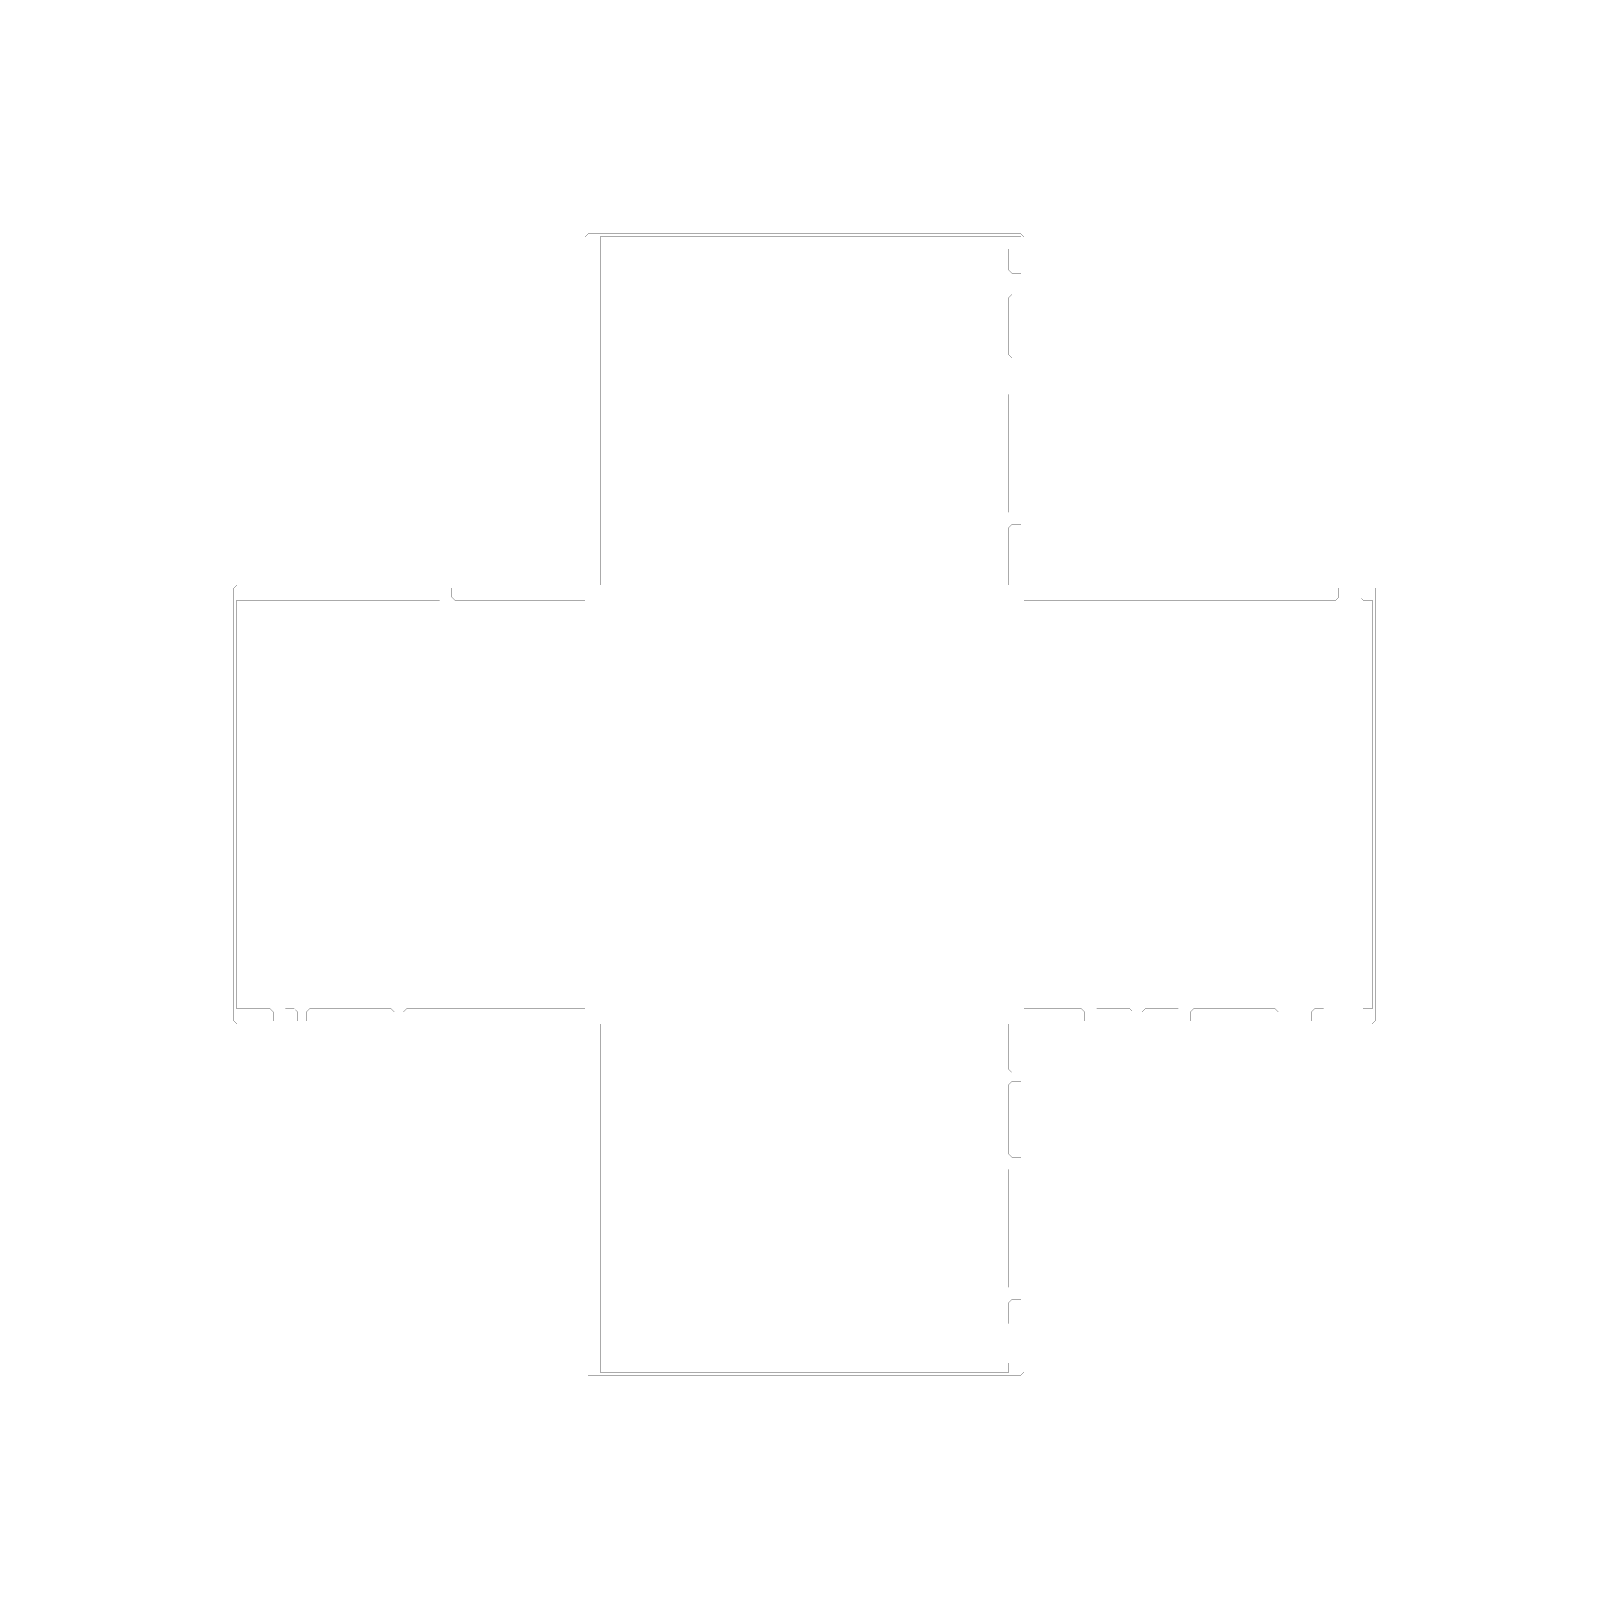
# Model space of a CAD drawing. Header units: metres. Extents: x 0 to 4971, y -4971 to 0.
import ezdxf

# ---------------------------------------------------------------- set-up
doc = ezdxf.new("R2010")
doc.units = ezdxf.units.M
doc.layers.add('conductor', color=1, linetype='Continuous')
doc.layers.add('substrate', color=5, linetype='Continuous')

msp = doc.modelspace()

# ---------------------------------------------------------------- linework, layer by layer
at = {"layer": 'conductor', "const_width": 0.5}
msp.add_lwpolyline([(1828.8, -661.5), (1828.8, -671.2), (1828.8, -681), (1828.8, -690.7), (1828.8, -700.4), (1828.8, -710.1), (1828.8, -719.9), (1828.8, -729.6), (1828.8, -739.3), (1828.8, -749), (1828.8, -758.8), (1828.8, -768.5), (1828.8, -778.2), (1828.8, -788), (1828.8, -797.7), (1828.8, -807.4), (1828.8, -817.1), (1828.8, -826.9), (1828.8, -836.6), (1828.8, -846.3), (1828.8, -856.1), (1828.8, -865.8), (1828.8, -875.5), (1828.8, -885.2), (1828.8, -895), (1828.8, -904.7), (1828.8, -914.4), (1828.8, -924.1), (1828.8, -933.9), (1828.8, -943.6), (1828.8, -953.3), (1828.8, -963.1), (1828.8, -972.8), (1828.8, -982.5), (1828.8, -992.2), (1828.8, -1002), (1828.8, -1011.7), (1828.8, -1021.4), (1828.8, -1031.2), (1828.8, -1040.9), (1828.8, -1050.6), (1828.8, -1060.3), (1828.8, -1070.1), (1828.8, -1079.8), (1828.8, -1089.5), (1828.8, -1099.3), (1828.8, -1109), (1828.8, -1118.7), (1828.8, -1128.4), (1828.8, -1138.2), (1828.8, -1147.9), (1828.8, -1157.6), (1828.8, -1167.3), (1828.8, -1177.1), (1828.8, -1186.8), (1828.8, -1196.5), (1828.8, -1206.3), (1828.8, -1216), (1828.8, -1225.7), (1828.8, -1235.4), (1828.8, -1245.2), (1828.8, -1254.9), (1828.8, -1264.6), (1828.8, -1274.4), (1828.8, -1284.1), (1828.8, -1293.8), (1828.8, -1303.5), (1828.8, -1313.3), (1828.8, -1323), (1828.8, -1332.7), (1828.8, -1342.4), (1828.8, -1352.2), (1828.8, -1361.9), (1828.8, -1371.6), (1828.8, -1381.4), (1828.8, -1391.1), (1828.8, -1400.8), (1828.8, -1410.5), (1828.8, -1420.3), (1828.8, -1430), (1828.8, -1439.7), (1828.8, -1449.5), (1828.8, -1459.2), (1828.8, -1468.9), (1828.8, -1478.6), (1828.8, -1488.4), (1828.8, -1498.1), (1828.8, -1507.8), (1828.8, -1517.6), (1828.8, -1527.3), (1828.8, -1537), (1828.8, -1546.7), (1828.8, -1556.5), (1828.8, -1566.2), (1828.8, -1575.9), (1828.8, -1585.6), (1828.8, -1595.4), (1828.8, -1605.1), (1828.8, -1614.8), (1828.8, -1624.6), (1828.8, -1634.3), (1828.8, -1644), (1828.8, -1653.7), (1828.8, -1663.5), (1828.8, -1673.2), (1828.8, -1682.9), (1828.8, -1692.7), (1828.8, -1702.4), (1828.8, -1712.1), (1828.8, -1721.8), (1828.8, -1731.6), (1828.8, -1741.3), (1828.8, -1751), (1828.8, -1760.7), (1828.8, -1770.5), (1828.8, -1780.2), (1819.1, -1789.9), (1809.4, -1789.9), (1799.7, -1789.9), (1789.9, -1789.9), (1789.9, -1799.7), (1789.9, -1809.4), (1789.9, -1819.1), (1780.2, -1828.8), (1770.5, -1828.8), (1760.7, -1828.8), (1751, -1828.8), (1741.3, -1828.8), (1731.6, -1828.8), (1721.8, -1828.8), (1712.1, -1828.8), (1702.4, -1828.8), (1692.7, -1828.8), (1682.9, -1828.8), (1673.2, -1828.8), (1663.5, -1828.8), (1653.7, -1828.8), (1644, -1828.8), (1634.3, -1828.8), (1624.6, -1828.8), (1614.8, -1828.8), (1605.1, -1828.8), (1595.4, -1828.8), (1585.6, -1828.8), (1575.9, -1828.8), (1566.2, -1828.8), (1556.5, -1828.8), (1546.7, -1828.8), (1537, -1828.8), (1527.3, -1828.8), (1517.6, -1828.8), (1507.8, -1828.8), (1498.1, -1828.8), (1488.4, -1828.8), (1478.6, -1828.8), (1468.9, -1828.8), (1459.2, -1828.8), (1449.5, -1828.8), (1439.7, -1828.8), (1430, -1828.8), (1420.3, -1828.8), (1410.5, -1828.8), (1400.8, -1828.8), (1391.1, -1828.8), (1381.4, -1828.8), (1371.6, -1828.8), (1361.9, -1828.8), (1352.2, -1819.1), (1352.2, -1809.4), (1352.2, -1799.7), (1352.2, -1789.9), (1342.4, -1789.9), (1332.7, -1789.9), (1323, -1789.9), (1323, -1799.7), (1323, -1809.4), (1323, -1819.1), (1313.3, -1828.8), (1303.5, -1828.8), (1293.8, -1828.8), (1284.1, -1828.8), (1274.4, -1828.8), (1264.6, -1828.8), (1254.9, -1828.8), (1245.2, -1828.8), (1235.4, -1828.8), (1225.7, -1828.8), (1216, -1828.8), (1206.3, -1828.8), (1196.5, -1828.8), (1186.8, -1828.8), (1177.1, -1828.8), (1167.3, -1828.8), (1157.6, -1828.8), (1147.9, -1828.8), (1138.2, -1828.8), (1128.4, -1828.8), (1118.7, -1828.8), (1109, -1828.8), (1099.3, -1828.8), (1089.5, -1828.8), (1079.8, -1828.8), (1070.1, -1828.8), (1060.3, -1828.8), (1050.6, -1828.8), (1040.9, -1828.8), (1031.2, -1828.8), (1021.4, -1828.8), (1011.7, -1828.8), (1002, -1828.8), (992.2, -1828.8), (982.5, -1828.8), (972.8, -1828.8), (963.1, -1828.8), (953.3, -1828.8), (943.6, -1828.8), (933.9, -1828.8), (924.1, -1828.8), (914.4, -1828.8), (904.7, -1828.8), (895, -1828.8), (885.2, -1828.8), (875.5, -1828.8), (865.8, -1828.8), (856.1, -1828.8), (846.3, -1828.8), (836.6, -1828.8), (826.9, -1828.8), (817.1, -1828.8), (807.4, -1828.8), (797.7, -1828.8), (788, -1828.8), (778.2, -1828.8), (768.5, -1828.8), (758.8, -1828.8), (749, -1828.8), (739.3, -1828.8), (729.6, -1828.8), (719.9, -1828.8), (710.1, -1828.8), (700.4, -1828.8), (690.7, -1828.8), (681, -1828.8), (671.2, -1828.8), (661.5, -1828.8), (661.5, -1838.6), (661.5, -1848.3), (661.5, -1858), (661.5, -1867.8), (661.5, -1877.5), (661.5, -1887.2), (661.5, -1896.9), (661.5, -1906.7), (661.5, -1916.4), (661.5, -1926.1), (661.5, -1935.8), (661.5, -1945.6), (661.5, -1955.3), (661.5, -1965), (661.5, -1974.8), (661.5, -1984.5), (661.5, -1994.2), (661.5, -2003.9), (661.5, -2013.7), (661.5, -2023.4), (661.5, -2033.1), (661.5, -2042.9), (661.5, -2052.6), (661.5, -2062.3), (661.5, -2072), (661.5, -2081.8), (661.5, -2091.5), (661.5, -2101.2), (661.5, -2111), (661.5, -2120.7), (661.5, -2130.4), (661.5, -2140.1), (661.5, -2149.9), (661.5, -2159.6), (661.5, -2169.3), (661.5, -2179), (661.5, -2188.8), (661.5, -2198.5), (661.5, -2208.2), (661.5, -2218), (661.5, -2227.7), (661.5, -2237.4), (661.5, -2247.1), (661.5, -2256.9), (661.5, -2266.6), (661.5, -2276.3), (661.5, -2286.1), (661.5, -2295.8), (661.5, -2305.5), (661.5, -2315.2), (661.5, -2325), (661.5, -2334.7), (661.5, -2344.4), (661.5, -2354.1), (661.5, -2363.9), (661.5, -2373.6), (661.5, -2383.3), (661.5, -2393.1), (661.5, -2402.8), (661.5, -2412.5), (661.5, -2422.2), (661.5, -2432), (661.5, -2441.7), (661.5, -2451.4), (661.5, -2461.2), (661.5, -2470.9), (661.5, -2480.6), (661.5, -2490.3), (661.5, -2500.1), (661.5, -2509.8), (661.5, -2519.5), (661.5, -2529.3), (661.5, -2539), (661.5, -2548.7), (661.5, -2558.4), (661.5, -2568.2), (661.5, -2577.9), (661.5, -2587.6), (661.5, -2597.3), (661.5, -2607.1), (661.5, -2616.8), (661.5, -2626.5), (661.5, -2636.3), (661.5, -2646), (661.5, -2655.7), (661.5, -2665.4), (661.5, -2675.2), (661.5, -2684.9), (661.5, -2694.6), (661.5, -2704.4), (661.5, -2714.1), (661.5, -2723.8), (661.5, -2733.5), (661.5, -2743.3), (661.5, -2753), (661.5, -2762.7), (661.5, -2772.4), (661.5, -2782.2), (661.5, -2791.9), (661.5, -2801.6), (661.5, -2811.4), (661.5, -2821.1), (661.5, -2830.8), (661.5, -2840.5), (661.5, -2850.3), (661.5, -2860), (661.5, -2869.7), (661.5, -2879.5), (661.5, -2889.2), (661.5, -2898.9), (661.5, -2908.6), (661.5, -2918.4), (661.5, -2928.1), (661.5, -2937.8), (661.5, -2947.5), (661.5, -2957.3), (661.5, -2967), (661.5, -2976.7), (661.5, -2986.5), (661.5, -2996.2), (661.5, -3005.9), (661.5, -3015.6), (661.5, -3025.4), (661.5, -3035.1), (661.5, -3044.8), (661.5, -3054.6), (661.5, -3064.3), (661.5, -3074), (661.5, -3083.7), (661.5, -3093.5), (661.5, -3103.2), (661.5, -3112.9), (661.5, -3122.7), (661.5, -3132.4), (661.5, -3142.1), (671.2, -3142.1), (681, -3142.1), (690.7, -3142.1), (700.4, -3142.1), (710.1, -3142.1), (719.9, -3142.1), (729.6, -3142.1), (739.3, -3142.1), (749, -3142.1), (758.8, -3142.1), (768.5, -3142.1), (778.2, -3151.8), (778.2, -3161.6), (778.2, -3171.3), (778.2, -3181), (788, -3181), (797.7, -3181), (807.4, -3181), (807.4, -3171.3), (807.4, -3161.6), (807.4, -3151.8), (817.1, -3142.1), (826.9, -3142.1), (836.6, -3142.1), (846.3, -3142.1), (856.1, -3151.8), (856.1, -3161.6), (856.1, -3171.3), (856.1, -3181), (865.8, -3181), (875.5, -3181), (885.2, -3181), (885.2, -3171.3), (885.2, -3161.6), (885.2, -3151.8), (895, -3142.1), (904.7, -3142.1), (914.4, -3142.1), (924.1, -3142.1), (933.9, -3142.1), (943.6, -3142.1), (953.3, -3142.1), (963.1, -3142.1), (972.8, -3142.1), (982.5, -3142.1), (992.2, -3142.1), (1002, -3142.1), (1011.7, -3142.1), (1021.4, -3142.1), (1031.2, -3142.1), (1040.9, -3142.1), (1050.6, -3142.1), (1060.3, -3142.1), (1070.1, -3142.1), (1079.8, -3142.1), (1089.5, -3142.1), (1099.3, -3142.1), (1109, -3142.1), (1118.7, -3142.1), (1128.4, -3142.1), (1138.2, -3142.1), (1147.9, -3142.1), (1157.6, -3142.1), (1167.3, -3151.8), (1167.3, -3161.6), (1167.3, -3171.3), (1167.3, -3181), (1177.1, -3181), (1186.8, -3181), (1196.5, -3181), (1196.5, -3171.3), (1196.5, -3161.6), (1196.5, -3151.8), (1206.3, -3142.1), (1216, -3142.1), (1225.7, -3142.1), (1235.4, -3142.1), (1245.2, -3142.1), (1254.9, -3142.1), (1264.6, -3142.1), (1274.4, -3142.1), (1284.1, -3142.1), (1293.8, -3142.1), (1303.5, -3142.1), (1313.3, -3142.1), (1323, -3142.1), (1332.7, -3142.1), (1342.4, -3142.1), (1352.2, -3142.1), (1361.9, -3142.1), (1371.6, -3142.1), (1381.4, -3142.1), (1391.1, -3142.1), (1400.8, -3142.1), (1410.5, -3142.1), (1420.3, -3142.1), (1430, -3142.1), (1439.7, -3142.1), (1449.5, -3142.1), (1459.2, -3142.1), (1468.9, -3142.1), (1478.6, -3142.1), (1488.4, -3142.1), (1498.1, -3142.1), (1507.8, -3142.1), (1517.6, -3142.1), (1527.3, -3142.1), (1537, -3142.1), (1546.7, -3142.1), (1556.5, -3142.1), (1566.2, -3142.1), (1575.9, -3142.1), (1585.6, -3142.1), (1595.4, -3142.1), (1605.1, -3142.1), (1614.8, -3142.1), (1624.6, -3142.1), (1634.3, -3142.1), (1644, -3142.1), (1653.7, -3142.1), (1663.5, -3142.1), (1673.2, -3142.1), (1682.9, -3142.1), (1692.7, -3142.1), (1702.4, -3142.1), (1712.1, -3142.1), (1721.8, -3142.1), (1731.6, -3142.1), (1741.3, -3142.1), (1751, -3142.1), (1760.7, -3142.1), (1770.5, -3142.1), (1780.2, -3142.1), (1789.9, -3151.8), (1789.9, -3161.6), (1789.9, -3171.3), (1789.9, -3181), (1799.7, -3181), (1809.4, -3181), (1819.1, -3181), (1828.8, -3190.7), (1828.8, -3200.5), (1828.8, -3210.2), (1828.8, -3219.9), (1828.8, -3229.7), (1828.8, -3239.4), (1828.8, -3249.1), (1828.8, -3258.8), (1828.8, -3268.6), (1828.8, -3278.3), (1828.8, -3288), (1828.8, -3297.8), (1828.8, -3307.5), (1828.8, -3317.2), (1828.8, -3326.9), (1828.8, -3336.7), (1828.8, -3346.4), (1828.8, -3356.1), (1828.8, -3365.8), (1828.8, -3375.6), (1828.8, -3385.3), (1828.8, -3395), (1828.8, -3404.8), (1828.8, -3414.5), (1828.8, -3424.2), (1828.8, -3433.9), (1828.8, -3443.7), (1828.8, -3453.4), (1828.8, -3463.1), (1828.8, -3472.9), (1828.8, -3482.6), (1828.8, -3492.3), (1828.8, -3502), (1828.8, -3511.8), (1828.8, -3521.5), (1828.8, -3531.2), (1828.8, -3541), (1828.8, -3550.7), (1828.8, -3560.4), (1828.8, -3570.1), (1828.8, -3579.9), (1828.8, -3589.6), (1828.8, -3599.3), (1828.8, -3609), (1828.8, -3618.8), (1828.8, -3628.5), (1828.8, -3638.2), (1828.8, -3648), (1828.8, -3657.7), (1828.8, -3667.4), (1828.8, -3677.1), (1828.8, -3686.9), (1828.8, -3696.6), (1828.8, -3706.3), (1828.8, -3716.1), (1828.8, -3725.8), (1828.8, -3735.5), (1828.8, -3745.2), (1828.8, -3755), (1828.8, -3764.7), (1828.8, -3774.4), (1828.8, -3784.1), (1828.8, -3793.9), (1828.8, -3803.6), (1828.8, -3813.3), (1828.8, -3823.1), (1828.8, -3832.8), (1828.8, -3842.5), (1828.8, -3852.2), (1828.8, -3862), (1828.8, -3871.7), (1828.8, -3881.4), (1828.8, -3891.2), (1828.8, -3900.9), (1828.8, -3910.6), (1828.8, -3920.3), (1828.8, -3930.1), (1828.8, -3939.8), (1828.8, -3949.5), (1828.8, -3959.2), (1828.8, -3969), (1828.8, -3978.7), (1828.8, -3988.4), (1828.8, -3998.2), (1828.8, -4007.9), (1828.8, -4017.6), (1828.8, -4027.3), (1828.8, -4037.1), (1828.8, -4046.8), (1828.8, -4056.5), (1828.8, -4066.3), (1828.8, -4076), (1828.8, -4085.7), (1828.8, -4095.4), (1828.8, -4105.2), (1828.8, -4114.9), (1828.8, -4124.6), (1828.8, -4134.4), (1828.8, -4144.1), (1828.8, -4153.8), (1828.8, -4163.5), (1828.8, -4173.3), (1828.8, -4183), (1828.8, -4192.7), (1828.8, -4202.4), (1828.8, -4212.2), (1828.8, -4221.9), (1828.8, -4231.6), (1828.8, -4241.4), (1828.8, -4251.1), (1828.8, -4260.8), (1828.8, -4270.5), (1828.8, -4280.3), (1828.8, -4290), (1828.8, -4299.7), (1828.8, -4309.5), (1838.6, -4309.5), (1848.3, -4309.5), (1858, -4309.5), (1867.8, -4309.5), (1877.5, -4309.5), (1887.2, -4309.5), (1896.9, -4309.5), (1906.7, -4309.5), (1916.4, -4309.5), (1926.1, -4309.5), (1935.8, -4309.5), (1945.6, -4309.5), (1955.3, -4309.5), (1965, -4309.5), (1974.8, -4309.5), (1984.5, -4309.5), (1994.2, -4309.5), (2003.9, -4309.5), (2013.7, -4309.5), (2023.4, -4309.5), (2033.1, -4309.5), (2042.9, -4309.5), (2052.6, -4309.5), (2062.3, -4309.5), (2072, -4309.5), (2081.8, -4309.5), (2091.5, -4309.5), (2101.2, -4309.5), (2111, -4309.5), (2120.7, -4309.5), (2130.4, -4309.5), (2140.1, -4309.5), (2149.9, -4309.5), (2159.6, -4309.5), (2169.3, -4309.5), (2179, -4309.5), (2188.8, -4309.5), (2198.5, -4309.5), (2208.2, -4309.5), (2218, -4309.5), (2227.7, -4309.5), (2237.4, -4309.5), (2247.1, -4309.5), (2256.9, -4309.5), (2266.6, -4309.5), (2276.3, -4309.5), (2286.1, -4309.5), (2295.8, -4309.5), (2305.5, -4309.5), (2315.2, -4309.5), (2325, -4309.5), (2334.7, -4309.5), (2344.4, -4309.5), (2354.1, -4309.5), (2363.9, -4309.5), (2373.6, -4309.5), (2383.3, -4309.5), (2393.1, -4309.5), (2402.8, -4309.5), (2412.5, -4309.5), (2422.2, -4309.5), (2432, -4309.5), (2441.7, -4309.5), (2451.4, -4309.5), (2461.2, -4309.5), (2470.9, -4309.5), (2480.6, -4309.5), (2490.3, -4309.5), (2500.1, -4309.5), (2509.8, -4309.5), (2519.5, -4309.5), (2529.3, -4309.5), (2539, -4309.5), (2548.7, -4309.5), (2558.4, -4309.5), (2568.2, -4309.5), (2577.9, -4309.5), (2587.6, -4309.5), (2597.3, -4309.5), (2607.1, -4309.5), (2616.8, -4309.5), (2626.5, -4309.5), (2636.3, -4309.5), (2646, -4309.5), (2655.7, -4309.5), (2665.4, -4309.5), (2675.2, -4309.5), (2684.9, -4309.5), (2694.6, -4309.5), (2704.4, -4309.5), (2714.1, -4309.5), (2723.8, -4309.5), (2733.5, -4309.5), (2743.3, -4309.5), (2753, -4309.5), (2762.7, -4309.5), (2772.4, -4309.5), (2782.2, -4309.5), (2791.9, -4309.5), (2801.6, -4309.5), (2811.4, -4309.5), (2821.1, -4309.5), (2830.8, -4309.5), (2840.5, -4309.5), (2850.3, -4309.5), (2860, -4309.5), (2869.7, -4309.5), (2879.5, -4309.5), (2889.2, -4309.5), (2898.9, -4309.5), (2908.6, -4309.5), (2918.4, -4309.5), (2928.1, -4309.5), (2937.8, -4309.5), (2947.5, -4309.5), (2957.3, -4309.5), (2967, -4309.5), (2976.7, -4309.5), (2986.5, -4309.5), (2996.2, -4309.5), (3005.9, -4309.5), (3015.6, -4309.5), (3025.4, -4309.5), (3035.1, -4309.5), (3044.8, -4309.5), (3054.6, -4309.5), (3064.3, -4309.5), (3074, -4309.5), (3083.7, -4309.5), (3093.5, -4309.5), (3103.2, -4309.5), (3112.9, -4309.5), (3122.7, -4309.5), (3132.4, -4309.5), (3142.1, -4309.5), (3142.1, -4299.7), (3142.1, -4290), (3142.1, -4280.3), (3151.8, -4270.5), (3161.6, -4270.5), (3171.3, -4270.5), (3181, -4270.5), (3181, -4260.8), (3181, -4251.1), (3181, -4241.4), (3181, -4231.6), (3181, -4221.9), (3181, -4212.2), (3181, -4202.4), (3181, -4192.7), (3181, -4183), (3181, -4173.3), (3181, -4163.5), (3171.3, -4163.5), (3161.6, -4163.5), (3151.8, -4163.5), (3142.1, -4153.8), (3142.1, -4144.1), (3142.1, -4134.4), (3142.1, -4124.6), (3142.1, -4114.9), (3142.1, -4105.2), (3142.1, -4095.4), (3142.1, -4085.7), (3151.8, -4076), (3161.6, -4076), (3171.3, -4076), (3181, -4076), (3181, -4066.3), (3181, -4056.5), (3181, -4046.8), (3171.3, -4046.8), (3161.6, -4046.8), (3151.8, -4046.8), (3142.1, -4037.1), (3142.1, -4027.3), (3142.1, -4017.6), (3142.1, -4007.9), (3142.1, -3998.2), (3142.1, -3988.4), (3142.1, -3978.7), (3142.1, -3969), (3142.1, -3959.2), (3142.1, -3949.5), (3142.1, -3939.8), (3142.1, -3930.1), (3142.1, -3920.3), (3142.1, -3910.6), (3142.1, -3900.9), (3142.1, -3891.2), (3142.1, -3881.4), (3142.1, -3871.7), (3142.1, -3862), (3142.1, -3852.2), (3142.1, -3842.5), (3142.1, -3832.8), (3142.1, -3823.1), (3142.1, -3813.3), (3142.1, -3803.6), (3142.1, -3793.9), (3142.1, -3784.1), (3142.1, -3774.4), (3142.1, -3764.7), (3142.1, -3755), (3142.1, -3745.2), (3142.1, -3735.5), (3142.1, -3725.8), (3142.1, -3716.1), (3142.1, -3706.3), (3142.1, -3696.6), (3142.1, -3686.9), (3142.1, -3677.1), (3142.1, -3667.4), (3142.1, -3657.7), (3151.8, -3648), (3161.6, -3648), (3171.3, -3648), (3181, -3648), (3181, -3638.2), (3181, -3628.5), (3181, -3618.8), (3171.3, -3618.8), (3161.6, -3618.8), (3151.8, -3618.8), (3142.1, -3609), (3142.1, -3599.3), (3142.1, -3589.6), (3142.1, -3579.9), (3142.1, -3570.1), (3142.1, -3560.4), (3142.1, -3550.7), (3142.1, -3541), (3142.1, -3531.2), (3142.1, -3521.5), (3142.1, -3511.8), (3142.1, -3502), (3142.1, -3492.3), (3142.1, -3482.6), (3142.1, -3472.9), (3142.1, -3463.1), (3142.1, -3453.4), (3142.1, -3443.7), (3142.1, -3433.9), (3142.1, -3424.2), (3142.1, -3414.5), (3142.1, -3404.8), (3142.1, -3395), (3142.1, -3385.3), (3151.8, -3375.6), (3161.6, -3375.6), (3171.3, -3375.6), (3181, -3375.6), (3181, -3365.8), (3181, -3356.1), (3181, -3346.4), (3171.3, -3346.4), (3161.6, -3346.4), (3151.8, -3346.4), (3142.1, -3336.7), (3142.1, -3326.9), (3142.1, -3317.2), (3142.1, -3307.5), (3142.1, -3297.8), (3142.1, -3288), (3142.1, -3278.3), (3142.1, -3268.6), (3142.1, -3258.8), (3142.1, -3249.1), (3142.1, -3239.4), (3142.1, -3229.7), (3142.1, -3219.9), (3142.1, -3210.2), (3142.1, -3200.5), (3142.1, -3190.7), (3151.8, -3181), (3161.6, -3181), (3171.3, -3181), (3181, -3181), (3181, -3171.3), (3181, -3161.6), (3181, -3151.8), (3190.7, -3142.1), (3200.5, -3142.1), (3210.2, -3142.1), (3219.9, -3142.1), (3229.7, -3142.1), (3239.4, -3142.1), (3249.1, -3142.1), (3258.8, -3142.1), (3268.6, -3142.1), (3278.3, -3142.1), (3288, -3142.1), (3297.8, -3142.1), (3307.5, -3142.1), (3317.2, -3142.1), (3326.9, -3142.1), (3336.7, -3142.1), (3346.4, -3142.1), (3356.1, -3142.1), (3365.8, -3142.1), (3375.6, -3142.1), (3385.3, -3151.8), (3385.3, -3161.6), (3385.3, -3171.3), (3385.3, -3181), (3395, -3181), (3404.8, -3181), (3414.5, -3181), (3414.5, -3171.3), (3414.5, -3161.6), (3414.5, -3151.8), (3424.2, -3142.1), (3433.9, -3142.1), (3443.7, -3142.1), (3453.4, -3142.1), (3463.1, -3142.1), (3472.9, -3142.1), (3482.6, -3142.1), (3492.3, -3142.1), (3502, -3142.1), (3511.8, -3142.1), (3521.5, -3142.1), (3531.2, -3142.1), (3541, -3151.8), (3541, -3161.6), (3541, -3171.3), (3541, -3181), (3550.7, -3181), (3560.4, -3181), (3570.1, -3181), (3570.1, -3171.3), (3570.1, -3161.6), (3570.1, -3151.8), (3579.9, -3142.1), (3589.6, -3142.1), (3599.3, -3142.1), (3609, -3142.1), (3618.8, -3142.1), (3628.5, -3142.1), (3638.2, -3142.1), (3648, -3142.1), (3657.7, -3142.1), (3667.4, -3142.1), (3677.1, -3142.1), (3686.9, -3142.1), (3696.6, -3151.8), (3696.6, -3161.6), (3696.6, -3171.3), (3696.6, -3181), (3706.3, -3181), (3716.1, -3181), (3725.8, -3181), (3725.8, -3171.3), (3725.8, -3161.6), (3725.8, -3151.8), (3735.5, -3142.1), (3745.2, -3142.1), (3755, -3142.1), (3764.7, -3142.1), (3774.4, -3142.1), (3784.1, -3142.1), (3793.9, -3142.1), (3803.6, -3142.1), (3813.3, -3142.1), (3823.1, -3142.1), (3832.8, -3142.1), (3842.5, -3142.1), (3852.2, -3142.1), (3862, -3142.1), (3871.7, -3142.1), (3881.4, -3142.1), (3891.2, -3142.1), (3900.9, -3142.1), (3910.6, -3142.1), (3920.3, -3142.1), (3930.1, -3142.1), (3939.8, -3142.1), (3949.5, -3142.1), (3959.2, -3142.1), (3969, -3142.1), (3978.7, -3142.1), (3988.4, -3142.1), (3998.2, -3142.1), (4007.9, -3151.8), (4007.9, -3161.6), (4007.9, -3171.3), (4007.9, -3181), (4017.6, -3181), (4027.3, -3181), (4037.1, -3181), (4046.8, -3181), (4056.5, -3181), (4066.3, -3181), (4076, -3181), (4085.7, -3181), (4095.4, -3181), (4105.2, -3181), (4114.9, -3181), (4114.9, -3171.3), (4114.9, -3161.6), (4114.9, -3151.8), (4124.6, -3142.1), (4134.4, -3142.1), (4144.1, -3142.1), (4153.8, -3142.1), (4163.5, -3151.8), (4163.5, -3161.6), (4163.5, -3171.3), (4163.5, -3181), (4173.3, -3181), (4183, -3181), (4192.7, -3181), (4202.4, -3181), (4212.2, -3181), (4221.9, -3181), (4231.6, -3181), (4241.4, -3181), (4251.1, -3181), (4260.8, -3181), (4270.5, -3181), (4270.5, -3171.3), (4270.5, -3161.6), (4270.5, -3151.8), (4280.3, -3142.1), (4290, -3142.1), (4299.7, -3142.1), (4309.5, -3142.1), (4309.5, -3132.4), (4309.5, -3122.7), (4309.5, -3112.9), (4309.5, -3103.2), (4309.5, -3093.5), (4309.5, -3083.7), (4309.5, -3074), (4309.5, -3064.3), (4309.5, -3054.6), (4309.5, -3044.8), (4309.5, -3035.1), (4309.5, -3025.4), (4309.5, -3015.6), (4309.5, -3005.9), (4309.5, -2996.2), (4309.5, -2986.5), (4309.5, -2976.7), (4309.5, -2967), (4309.5, -2957.3), (4309.5, -2947.5), (4309.5, -2937.8), (4309.5, -2928.1), (4309.5, -2918.4), (4309.5, -2908.6), (4309.5, -2898.9), (4309.5, -2889.2), (4309.5, -2879.5), (4309.5, -2869.7), (4309.5, -2860), (4309.5, -2850.3), (4309.5, -2840.5), (4309.5, -2830.8), (4309.5, -2821.1), (4309.5, -2811.4), (4309.5, -2801.6), (4309.5, -2791.9), (4309.5, -2782.2), (4309.5, -2772.4), (4309.5, -2762.7), (4309.5, -2753), (4309.5, -2743.3), (4309.5, -2733.5), (4309.5, -2723.8), (4309.5, -2714.1), (4309.5, -2704.4), (4309.5, -2694.6), (4309.5, -2684.9), (4309.5, -2675.2), (4309.5, -2665.4), (4309.5, -2655.7), (4309.5, -2646), (4309.5, -2636.3), (4309.5, -2626.5), (4309.5, -2616.8), (4309.5, -2607.1), (4309.5, -2597.3), (4309.5, -2587.6), (4309.5, -2577.9), (4309.5, -2568.2), (4309.5, -2558.4), (4309.5, -2548.7), (4309.5, -2539), (4309.5, -2529.3), (4309.5, -2519.5), (4309.5, -2509.8), (4309.5, -2500.1), (4309.5, -2490.3), (4309.5, -2480.6), (4309.5, -2470.9), (4309.5, -2461.2), (4309.5, -2451.4), (4309.5, -2441.7), (4309.5, -2432), (4309.5, -2422.2), (4309.5, -2412.5), (4309.5, -2402.8), (4309.5, -2393.1), (4309.5, -2383.3), (4309.5, -2373.6), (4309.5, -2363.9), (4309.5, -2354.1), (4309.5, -2344.4), (4309.5, -2334.7), (4309.5, -2325), (4309.5, -2315.2), (4309.5, -2305.5), (4309.5, -2295.8), (4309.5, -2286.1), (4309.5, -2276.3), (4309.5, -2266.6), (4309.5, -2256.9), (4309.5, -2247.1), (4309.5, -2237.4), (4309.5, -2227.7), (4309.5, -2218), (4309.5, -2208.2), (4309.5, -2198.5), (4309.5, -2188.8), (4309.5, -2179), (4309.5, -2169.3), (4309.5, -2159.6), (4309.5, -2149.9), (4309.5, -2140.1), (4309.5, -2130.4), (4309.5, -2120.7), (4309.5, -2111), (4309.5, -2101.2), (4309.5, -2091.5), (4309.5, -2081.8), (4309.5, -2072), (4309.5, -2062.3), (4309.5, -2052.6), (4309.5, -2042.9), (4309.5, -2033.1), (4309.5, -2023.4), (4309.5, -2013.7), (4309.5, -2003.9), (4309.5, -1994.2), (4309.5, -1984.5), (4309.5, -1974.8), (4309.5, -1965), (4309.5, -1955.3), (4309.5, -1945.6), (4309.5, -1935.8), (4309.5, -1926.1), (4309.5, -1916.4), (4309.5, -1906.7), (4309.5, -1896.9), (4309.5, -1887.2), (4309.5, -1877.5), (4309.5, -1867.8), (4309.5, -1858), (4309.5, -1848.3), (4309.5, -1838.6), (4309.5, -1828.8), (4299.7, -1828.8), (4290, -1828.8), (4280.3, -1828.8), (4270.5, -1819.1), (4270.5, -1809.4), (4270.5, -1799.7), (4270.5, -1789.9), (4260.8, -1789.9), (4251.1, -1789.9), (4241.4, -1789.9), (4231.6, -1789.9), (4221.9, -1789.9), (4212.2, -1789.9), (4202.4, -1789.9), (4202.4, -1799.7), (4202.4, -1809.4), (4202.4, -1819.1), (4192.7, -1828.8), (4183, -1828.8), (4173.3, -1828.8), (4163.5, -1828.8), (4153.8, -1828.8), (4144.1, -1828.8), (4134.4, -1828.8), (4124.6, -1828.8), (4114.9, -1828.8), (4105.2, -1828.8), (4095.4, -1828.8), (4085.7, -1828.8), (4076, -1828.8), (4066.3, -1828.8), (4056.5, -1828.8), (4046.8, -1828.8), (4037.1, -1828.8), (4027.3, -1828.8), (4017.6, -1828.8), (4007.9, -1828.8), (3998.2, -1828.8), (3988.4, -1828.8), (3978.7, -1828.8), (3969, -1828.8), (3959.2, -1828.8), (3949.5, -1828.8), (3939.8, -1828.8), (3930.1, -1828.8), (3920.3, -1828.8), (3910.6, -1828.8), (3900.9, -1828.8), (3891.2, -1828.8), (3881.4, -1828.8), (3871.7, -1828.8), (3862, -1828.8), (3852.2, -1828.8), (3842.5, -1828.8), (3832.8, -1828.8), (3823.1, -1828.8), (3813.3, -1828.8), (3803.6, -1828.8), (3793.9, -1828.8), (3784.1, -1828.8), (3774.4, -1828.8), (3764.7, -1828.8), (3755, -1828.8), (3745.2, -1828.8), (3735.5, -1828.8), (3725.8, -1828.8), (3716.1, -1828.8), (3706.3, -1828.8), (3696.6, -1828.8), (3686.9, -1828.8), (3677.1, -1828.8), (3667.4, -1828.8), (3657.7, -1828.8), (3648, -1828.8), (3638.2, -1828.8), (3628.5, -1828.8), (3618.8, -1828.8), (3609, -1828.8), (3599.3, -1828.8), (3589.6, -1828.8), (3579.9, -1828.8), (3570.1, -1828.8), (3560.4, -1828.8), (3550.7, -1828.8), (3541, -1828.8), (3531.2, -1828.8), (3521.5, -1828.8), (3511.8, -1828.8), (3502, -1828.8), (3492.3, -1828.8), (3482.6, -1828.8), (3472.9, -1828.8), (3463.1, -1828.8), (3453.4, -1828.8), (3443.7, -1828.8), (3433.9, -1828.8), (3424.2, -1828.8), (3414.5, -1828.8), (3404.8, -1828.8), (3395, -1828.8), (3385.3, -1828.8), (3375.6, -1828.8), (3365.8, -1828.8), (3356.1, -1828.8), (3346.4, -1828.8), (3336.7, -1828.8), (3326.9, -1828.8), (3317.2, -1828.8), (3307.5, -1828.8), (3297.8, -1828.8), (3288, -1828.8), (3278.3, -1828.8), (3268.6, -1828.8), (3258.8, -1828.8), (3249.1, -1828.8), (3239.4, -1828.8), (3229.7, -1828.8), (3219.9, -1828.8), (3210.2, -1828.8), (3200.5, -1828.8), (3190.7, -1828.8), (3181, -1819.1), (3181, -1809.4), (3181, -1799.7), (3181, -1789.9), (3171.3, -1789.9), (3161.6, -1789.9), (3151.8, -1789.9), (3142.1, -1780.2), (3142.1, -1770.5), (3142.1, -1760.7), (3142.1, -1751), (3142.1, -1741.3), (3142.1, -1731.6), (3142.1, -1721.8), (3142.1, -1712.1), (3142.1, -1702.4), (3142.1, -1692.7), (3142.1, -1682.9), (3142.1, -1673.2), (3142.1, -1663.5), (3142.1, -1653.7), (3142.1, -1644), (3142.1, -1634.3), (3142.1, -1624.6), (3142.1, -1614.8), (3142.1, -1605.1), (3142.1, -1595.4), (3151.8, -1585.6), (3161.6, -1585.6), (3171.3, -1585.6), (3181, -1585.6), (3181, -1575.9), (3181, -1566.2), (3181, -1556.5), (3171.3, -1556.5), (3161.6, -1556.5), (3151.8, -1556.5), (3142.1, -1546.7), (3142.1, -1537), (3142.1, -1527.3), (3142.1, -1517.6), (3142.1, -1507.8), (3142.1, -1498.1), (3142.1, -1488.4), (3142.1, -1478.6), (3142.1, -1468.9), (3142.1, -1459.2), (3142.1, -1449.5), (3142.1, -1439.7), (3142.1, -1430), (3142.1, -1420.3), (3142.1, -1410.5), (3142.1, -1400.8), (3142.1, -1391.1), (3142.1, -1381.4), (3142.1, -1371.6), (3142.1, -1361.9), (3142.1, -1352.2), (3142.1, -1342.4), (3142.1, -1332.7), (3142.1, -1323), (3142.1, -1313.3), (3142.1, -1303.5), (3142.1, -1293.8), (3142.1, -1284.1), (3142.1, -1274.4), (3142.1, -1264.6), (3142.1, -1254.9), (3142.1, -1245.2), (3142.1, -1235.4), (3142.1, -1225.7), (3142.1, -1216), (3142.1, -1206.3), (3142.1, -1196.5), (3142.1, -1186.8), (3142.1, -1177.1), (3142.1, -1167.3), (3151.8, -1157.6), (3161.6, -1157.6), (3171.3, -1157.6), (3181, -1157.6), (3181, -1147.9), (3181, -1138.2), (3181, -1128.4), (3181, -1118.7), (3181, -1109), (3181, -1099.3), (3181, -1089.5), (3181, -1079.8), (3181, -1070.1), (3181, -1060.3), (3181, -1050.6), (3171.3, -1050.6), (3161.6, -1050.6), (3151.8, -1050.6), (3142.1, -1040.9), (3142.1, -1031.2), (3142.1, -1021.4), (3142.1, -1011.7), (3142.1, -1002), (3142.1, -992.2), (3142.1, -982.5), (3142.1, -972.8), (3142.1, -963.1), (3142.1, -953.3), (3142.1, -943.6), (3142.1, -933.9), (3142.1, -924.1), (3142.1, -914.4), (3142.1, -904.7), (3142.1, -895), (3142.1, -885.2), (3142.1, -875.5), (3142.1, -865.8), (3142.1, -856.1), (3151.8, -846.3), (3161.6, -846.3), (3171.3, -846.3), (3181, -846.3), (3181, -836.6), (3181, -826.9), (3181, -817.1), (3181, -807.4), (3181, -797.7), (3181, -788), (3181, -778.2), (3171.3, -778.2), (3161.6, -778.2), (3151.8, -778.2), (3142.1, -768.5), (3142.1, -758.8), (3142.1, -749), (3142.1, -739.3), (3142.1, -729.6), (3142.1, -719.9), (3142.1, -710.1), (3142.1, -700.4), (3151.8, -690.7), (3161.6, -690.7), (3171.3, -690.7), (3181, -690.7), (3181, -681), (3181, -671.2), (3181, -661.5), (3171.3, -661.5), (3161.6, -661.5), (3151.8, -661.5), (3142.1, -661.5), (3132.4, -661.5), (3122.7, -661.5), (3112.9, -661.5), (3103.2, -661.5), (3093.5, -661.5), (3083.7, -661.5), (3074, -661.5), (3064.3, -661.5), (3054.6, -661.5), (3044.8, -661.5), (3035.1, -661.5), (3025.4, -661.5), (3015.6, -661.5), (3005.9, -661.5), (2996.2, -661.5), (2986.5, -661.5), (2976.7, -661.5), (2967, -661.5), (2957.3, -661.5), (2947.5, -661.5), (2937.8, -661.5), (2928.1, -661.5), (2918.4, -661.5), (2908.6, -661.5), (2898.9, -661.5), (2889.2, -661.5), (2879.5, -661.5), (2869.7, -661.5), (2860, -661.5), (2850.3, -661.5), (2840.5, -661.5), (2830.8, -661.5), (2821.1, -661.5), (2811.4, -661.5), (2801.6, -661.5), (2791.9, -661.5), (2782.2, -661.5), (2772.4, -661.5), (2762.7, -661.5), (2753, -661.5), (2743.3, -661.5), (2733.5, -661.5), (2723.8, -661.5), (2714.1, -661.5), (2704.4, -661.5), (2694.6, -661.5), (2684.9, -661.5), (2675.2, -661.5), (2665.4, -661.5), (2655.7, -661.5), (2646, -661.5), (2636.3, -661.5), (2626.5, -661.5), (2616.8, -661.5), (2607.1, -661.5), (2597.3, -661.5), (2587.6, -661.5), (2577.9, -661.5), (2568.2, -661.5), (2558.4, -661.5), (2548.7, -661.5), (2539, -661.5), (2529.3, -661.5), (2519.5, -661.5), (2509.8, -661.5), (2500.1, -661.5), (2490.3, -661.5), (2480.6, -661.5), (2470.9, -661.5), (2461.2, -661.5), (2451.4, -661.5), (2441.7, -661.5), (2432, -661.5), (2422.2, -661.5), (2412.5, -661.5), (2402.8, -661.5), (2393.1, -661.5), (2383.3, -661.5), (2373.6, -661.5), (2363.9, -661.5), (2354.1, -661.5), (2344.4, -661.5), (2334.7, -661.5), (2325, -661.5), (2315.2, -661.5), (2305.5, -661.5), (2295.8, -661.5), (2286.1, -661.5), (2276.3, -661.5), (2266.6, -661.5), (2256.9, -661.5), (2247.1, -661.5), (2237.4, -661.5), (2227.7, -661.5), (2218, -661.5), (2208.2, -661.5), (2198.5, -661.5), (2188.8, -661.5), (2179, -661.5), (2169.3, -661.5), (2159.6, -661.5), (2149.9, -661.5), (2140.1, -661.5), (2130.4, -661.5), (2120.7, -661.5), (2111, -661.5), (2101.2, -661.5), (2091.5, -661.5), (2081.8, -661.5), (2072, -661.5), (2062.3, -661.5), (2052.6, -661.5), (2042.9, -661.5), (2033.1, -661.5), (2023.4, -661.5), (2013.7, -661.5), (2003.9, -661.5), (1994.2, -661.5), (1984.5, -661.5), (1974.8, -661.5), (1965, -661.5), (1955.3, -661.5), (1945.6, -661.5), (1935.8, -661.5), (1926.1, -661.5), (1916.4, -661.5), (1906.7, -661.5), (1896.9, -661.5), (1887.2, -661.5), (1877.5, -661.5), (1867.8, -661.5), (1858, -661.5), (1848.3, -661.5), (1838.6, -661.5)], close=True, dxfattribs=at)
at = {"layer": 'substrate', "const_width": 0.5}
for points in [[(0, 0), (0, -9.7), (0, -19.5), (0, -29.2), (0, -38.9), (0, -48.6), (0, -58.4), (0, -68.1), (0, -77.8), (0, -87.6), (0, -97.3), (0, -107), (0, -116.7), (0, -126.5), (0, -136.2), (0, -145.9), (0, -155.6), (0, -165.4), (0, -175.1), (0, -184.8), (0, -194.6), (0, -204.3), (0, -214), (0, -223.7), (0, -233.5), (0, -243.2), (0, -252.9), (0, -262.7), (0, -272.4), (0, -282.1), (0, -291.8), (0, -301.6), (0, -311.3), (0, -321), (0, -330.7), (0, -340.5), (0, -350.2), (0, -359.9), (0, -369.7), (0, -379.4), (0, -389.1), (0, -398.8), (0, -408.6), (0, -418.3), (0, -428), (0, -437.8), (0, -447.5), (0, -457.2), (0, -466.9), (0, -476.7), (0, -486.4), (0, -496.1), (0, -505.9), (0, -515.6), (0, -525.3), (0, -535), (0, -544.8), (0, -554.5), (0, -564.2), (0, -573.9), (0, -583.7), (0, -593.4), (0, -603.1), (0, -612.9), (0, -622.6), (0, -632.3), (0, -642), (0, -651.8), (0, -661.5), (0, -671.2), (0, -681), (0, -690.7), (0, -700.4), (0, -710.1), (0, -719.9), (0, -729.6), (0, -739.3), (0, -749), (0, -758.8), (0, -768.5), (0, -778.2), (0, -788), (0, -797.7), (0, -807.4), (0, -817.1), (0, -826.9), (0, -836.6), (0, -846.3), (0, -856.1), (0, -865.8), (0, -875.5), (0, -885.2), (0, -895), (0, -904.7), (0, -914.4), (0, -924.1), (0, -933.9), (0, -943.6), (0, -953.3), (0, -963.1), (0, -972.8), (0, -982.5), (0, -992.2), (0, -1002), (0, -1011.7), (0, -1021.4), (0, -1031.2), (0, -1040.9), (0, -1050.6), (0, -1060.3), (0, -1070.1), (0, -1079.8), (0, -1089.5), (0, -1099.3), (0, -1109), (0, -1118.7), (0, -1128.4), (0, -1138.2), (0, -1147.9), (0, -1157.6), (0, -1167.3), (0, -1177.1), (0, -1186.8), (0, -1196.5), (0, -1206.3), (0, -1216), (0, -1225.7), (0, -1235.4), (0, -1245.2), (0, -1254.9), (0, -1264.6), (0, -1274.4), (0, -1284.1), (0, -1293.8), (0, -1303.5), (0, -1313.3), (0, -1323), (0, -1332.7), (0, -1342.4), (0, -1352.2), (0, -1361.9), (0, -1371.6), (0, -1381.4), (0, -1391.1), (0, -1400.8), (0, -1410.5), (0, -1420.3), (0, -1430), (0, -1439.7), (0, -1449.5), (0, -1459.2), (0, -1468.9), (0, -1478.6), (0, -1488.4), (0, -1498.1), (0, -1507.8), (0, -1517.6), (0, -1527.3), (0, -1537), (0, -1546.7), (0, -1556.5), (0, -1566.2), (0, -1575.9), (0, -1585.6), (0, -1595.4), (0, -1605.1), (0, -1614.8), (0, -1624.6), (0, -1634.3), (0, -1644), (0, -1653.7), (0, -1663.5), (0, -1673.2), (0, -1682.9), (0, -1692.7), (0, -1702.4), (0, -1712.1), (0, -1721.8), (0, -1731.6), (0, -1741.3), (0, -1751), (0, -1760.7), (0, -1770.5), (0, -1780.2), (0, -1789.9), (0, -1799.7), (0, -1809.4), (0, -1819.1), (0, -1828.8), (0, -1838.6), (0, -1848.3), (0, -1858), (0, -1867.8), (0, -1877.5), (0, -1887.2), (0, -1896.9), (0, -1906.7), (0, -1916.4), (0, -1926.1), (0, -1935.8), (0, -1945.6), (0, -1955.3), (0, -1965), (0, -1974.8), (0, -1984.5), (0, -1994.2), (0, -2003.9), (0, -2013.7), (0, -2023.4), (0, -2033.1), (0, -2042.9), (0, -2052.6), (0, -2062.3), (0, -2072), (0, -2081.8), (0, -2091.5), (0, -2101.2), (0, -2111), (0, -2120.7), (0, -2130.4), (0, -2140.1), (0, -2149.9), (0, -2159.6), (0, -2169.3), (0, -2179), (0, -2188.8), (0, -2198.5), (0, -2208.2), (0, -2218), (0, -2227.7), (0, -2237.4), (0, -2247.1), (0, -2256.9), (0, -2266.6), (0, -2276.3), (0, -2286.1), (0, -2295.8), (0, -2305.5), (0, -2315.2), (0, -2325), (0, -2334.7), (0, -2344.4), (0, -2354.1), (0, -2363.9), (0, -2373.6), (0, -2383.3), (0, -2393.1), (0, -2402.8), (0, -2412.5), (0, -2422.2), (0, -2432), (0, -2441.7), (0, -2451.4), (0, -2461.2), (0, -2470.9), (0, -2480.6), (0, -2490.3), (0, -2500.1), (0, -2509.8), (0, -2519.5), (0, -2529.3), (0, -2539), (0, -2548.7), (0, -2558.4), (0, -2568.2), (0, -2577.9), (0, -2587.6), (0, -2597.3), (0, -2607.1), (0, -2616.8), (0, -2626.5), (0, -2636.3), (0, -2646), (0, -2655.7), (0, -2665.4), (0, -2675.2), (0, -2684.9), (0, -2694.6), (0, -2704.4), (0, -2714.1), (0, -2723.8), (0, -2733.5), (0, -2743.3), (0, -2753), (0, -2762.7), (0, -2772.4), (0, -2782.2), (0, -2791.9), (0, -2801.6), (0, -2811.4), (0, -2821.1), (0, -2830.8), (0, -2840.5), (0, -2850.3), (0, -2860), (0, -2869.7), (0, -2879.5), (0, -2889.2), (0, -2898.9), (0, -2908.6), (0, -2918.4), (0, -2928.1), (0, -2937.8), (0, -2947.5), (0, -2957.3), (0, -2967), (0, -2976.7), (0, -2986.5), (0, -2996.2), (0, -3005.9), (0, -3015.6), (0, -3025.4), (0, -3035.1), (0, -3044.8), (0, -3054.6), (0, -3064.3), (0, -3074), (0, -3083.7), (0, -3093.5), (0, -3103.2), (0, -3112.9), (0, -3122.7), (0, -3132.4), (0, -3142.1), (0, -3151.8), (0, -3161.6), (0, -3171.3), (0, -3181), (0, -3190.7), (0, -3200.5), (0, -3210.2), (0, -3219.9), (0, -3229.7), (0, -3239.4), (0, -3249.1), (0, -3258.8), (0, -3268.6), (0, -3278.3), (0, -3288), (0, -3297.8), (0, -3307.5), (0, -3317.2), (0, -3326.9), (0, -3336.7), (0, -3346.4), (0, -3356.1), (0, -3365.8), (0, -3375.6), (0, -3385.3), (0, -3395), (0, -3404.8), (0, -3414.5), (0, -3424.2), (0, -3433.9), (0, -3443.7), (0, -3453.4), (0, -3463.1), (0, -3472.9), (0, -3482.6), (0, -3492.3), (0, -3502), (0, -3511.8), (0, -3521.5), (0, -3531.2), (0, -3541), (0, -3550.7), (0, -3560.4), (0, -3570.1), (0, -3579.9), (0, -3589.6), (0, -3599.3), (0, -3609), (0, -3618.8), (0, -3628.5), (0, -3638.2), (0, -3648), (0, -3657.7), (0, -3667.4), (0, -3677.1), (0, -3686.9), (0, -3696.6), (0, -3706.3), (0, -3716.1), (0, -3725.8), (0, -3735.5), (0, -3745.2), (0, -3755), (0, -3764.7), (0, -3774.4), (0, -3784.1), (0, -3793.9), (0, -3803.6), (0, -3813.3), (0, -3823.1), (0, -3832.8), (0, -3842.5), (0, -3852.2), (0, -3862), (0, -3871.7), (0, -3881.4), (0, -3891.2), (0, -3900.9), (0, -3910.6), (0, -3920.3), (0, -3930.1), (0, -3939.8), (0, -3949.5), (0, -3959.2), (0, -3969), (0, -3978.7), (0, -3988.4), (0, -3998.2), (0, -4007.9), (0, -4017.6), (0, -4027.3), (0, -4037.1), (0, -4046.8), (0, -4056.5), (0, -4066.3), (0, -4076), (0, -4085.7), (0, -4095.4), (0, -4105.2), (0, -4114.9), (0, -4124.6), (0, -4134.4), (0, -4144.1), (0, -4153.8), (0, -4163.5), (0, -4173.3), (0, -4183), (0, -4192.7), (0, -4202.4), (0, -4212.2), (0, -4221.9), (0, -4231.6), (0, -4241.4), (0, -4251.1), (0, -4260.8), (0, -4270.5), (0, -4280.3), (0, -4290), (0, -4299.7), (0, -4309.5), (0, -4319.2), (0, -4328.9), (0, -4338.6), (0, -4348.4), (0, -4358.1), (0, -4367.8), (0, -4377.5), (0, -4387.3), (0, -4397), (0, -4406.7), (0, -4416.5), (0, -4426.2), (0, -4435.9), (0, -4445.6), (0, -4455.4), (0, -4465.1), (0, -4474.8), (0, -4484.6), (0, -4494.3), (0, -4504), (0, -4513.7), (0, -4523.5), (0, -4533.2), (0, -4542.9), (0, -4552.7), (0, -4562.4), (0, -4572.1), (0, -4581.8), (0, -4591.6), (0, -4601.3), (0, -4611), (0, -4620.7), (0, -4630.5), (0, -4640.2), (0, -4649.9), (0, -4659.7), (0, -4669.4), (0, -4679.1), (0, -4688.8), (0, -4698.6), (0, -4708.3), (0, -4718), (0, -4727.8), (0, -4737.5), (0, -4747.2), (0, -4756.9), (0, -4766.7), (0, -4776.4), (0, -4786.1), (0, -4795.8), (0, -4805.6), (0, -4815.3), (0, -4825), (0, -4834.8), (0, -4844.5), (0, -4854.2), (0, -4863.9), (0, -4873.7), (0, -4883.4), (0, -4893.1), (0, -4902.9), (0, -4912.6), (0, -4922.3), (0, -4932), (0, -4941.8), (0, -4951.5), (0, -4961.2), (0, -4970.9), (9.7, -4970.9), (19.5, -4970.9), (29.2, -4970.9), (38.9, -4970.9), (48.6, -4970.9), (58.4, -4970.9), (68.1, -4970.9), (77.8, -4970.9), (87.6, -4970.9), (97.3, -4970.9), (107, -4970.9), (116.7, -4970.9), (126.5, -4970.9), (136.2, -4970.9), (145.9, -4970.9), (155.6, -4970.9), (165.4, -4970.9), (175.1, -4970.9), (184.8, -4970.9), (194.6, -4970.9), (204.3, -4970.9), (214, -4970.9), (223.7, -4970.9), (233.5, -4970.9), (243.2, -4970.9), (252.9, -4970.9), (262.7, -4970.9), (272.4, -4970.9), (282.1, -4970.9), (291.8, -4970.9), (301.6, -4970.9), (311.3, -4970.9), (321, -4970.9), (330.7, -4970.9), (340.5, -4970.9), (350.2, -4970.9), (359.9, -4970.9), (369.7, -4970.9), (379.4, -4970.9), (389.1, -4970.9), (398.8, -4970.9), (408.6, -4970.9), (418.3, -4970.9), (428, -4970.9), (437.8, -4970.9), (447.5, -4970.9), (457.2, -4970.9), (466.9, -4970.9), (476.7, -4970.9), (486.4, -4970.9), (496.1, -4970.9), (505.9, -4970.9), (515.6, -4970.9), (525.3, -4970.9), (535, -4970.9), (544.8, -4970.9), (554.5, -4970.9), (564.2, -4970.9), (573.9, -4970.9), (583.7, -4970.9), (593.4, -4970.9), (603.1, -4970.9), (612.9, -4970.9), (622.6, -4970.9), (632.3, -4970.9), (642, -4970.9), (651.8, -4970.9), (661.5, -4970.9), (671.2, -4970.9), (681, -4970.9), (690.7, -4970.9), (700.4, -4970.9), (710.1, -4970.9), (719.9, -4970.9), (729.6, -4970.9), (739.3, -4970.9), (749, -4970.9), (758.8, -4970.9), (768.5, -4970.9), (778.2, -4970.9), (788, -4970.9), (797.7, -4970.9), (807.4, -4970.9), (817.1, -4970.9), (826.9, -4970.9), (836.6, -4970.9), (846.3, -4970.9), (856.1, -4970.9), (865.8, -4970.9), (875.5, -4970.9), (885.2, -4970.9), (895, -4970.9), (904.7, -4970.9), (914.4, -4970.9), (924.1, -4970.9), (933.9, -4970.9), (943.6, -4970.9), (953.3, -4970.9), (963.1, -4970.9), (972.8, -4970.9), (982.5, -4970.9), (992.2, -4970.9), (1002, -4970.9), (1011.7, -4970.9), (1021.4, -4970.9), (1031.2, -4970.9), (1040.9, -4970.9), (1050.6, -4970.9), (1060.3, -4970.9), (1070.1, -4970.9), (1079.8, -4970.9), (1089.5, -4970.9), (1099.3, -4970.9), (1109, -4970.9), (1118.7, -4970.9), (1128.4, -4970.9), (1138.2, -4970.9), (1147.9, -4970.9), (1157.6, -4970.9), (1167.3, -4970.9), (1177.1, -4970.9), (1186.8, -4970.9), (1196.5, -4970.9), (1206.3, -4970.9), (1216, -4970.9), (1225.7, -4970.9), (1235.4, -4970.9), (1245.2, -4970.9), (1254.9, -4970.9), (1264.6, -4970.9), (1274.4, -4970.9), (1284.1, -4970.9), (1293.8, -4970.9), (1303.5, -4970.9), (1313.3, -4970.9), (1323, -4970.9), (1332.7, -4970.9), (1342.4, -4970.9), (1352.2, -4970.9), (1361.9, -4970.9), (1371.6, -4970.9), (1381.4, -4970.9), (1391.1, -4970.9), (1400.8, -4970.9), (1410.5, -4970.9), (1420.3, -4970.9), (1430, -4970.9), (1439.7, -4970.9), (1449.5, -4970.9), (1459.2, -4970.9), (1468.9, -4970.9), (1478.6, -4970.9), (1488.4, -4970.9), (1498.1, -4970.9), (1507.8, -4970.9), (1517.6, -4970.9), (1527.3, -4970.9), (1537, -4970.9), (1546.7, -4970.9), (1556.5, -4970.9), (1566.2, -4970.9), (1575.9, -4970.9), (1585.6, -4970.9), (1595.4, -4970.9), (1605.1, -4970.9), (1614.8, -4970.9), (1624.6, -4970.9), (1634.3, -4970.9), (1644, -4970.9), (1653.7, -4970.9), (1663.5, -4970.9), (1673.2, -4970.9), (1682.9, -4970.9), (1692.7, -4970.9), (1702.4, -4970.9), (1712.1, -4970.9), (1721.8, -4970.9), (1731.6, -4970.9), (1741.3, -4970.9), (1751, -4970.9), (1760.7, -4970.9), (1770.5, -4970.9), (1780.2, -4970.9), (1789.9, -4970.9), (1799.7, -4970.9), (1809.4, -4970.9), (1819.1, -4970.9), (1828.8, -4970.9), (1838.6, -4970.9), (1848.3, -4970.9), (1858, -4970.9), (1867.8, -4970.9), (1877.5, -4970.9), (1887.2, -4970.9), (1896.9, -4970.9), (1906.7, -4970.9), (1916.4, -4970.9), (1926.1, -4970.9), (1935.8, -4970.9), (1945.6, -4970.9), (1955.3, -4970.9), (1965, -4970.9), (1974.8, -4970.9), (1984.5, -4970.9), (1994.2, -4970.9), (2003.9, -4970.9), (2013.7, -4970.9), (2023.4, -4970.9), (2033.1, -4970.9), (2042.9, -4970.9), (2052.6, -4970.9), (2062.3, -4970.9), (2072, -4970.9), (2081.8, -4970.9), (2091.5, -4970.9), (2101.2, -4970.9), (2111, -4970.9), (2120.7, -4970.9), (2130.4, -4970.9), (2140.1, -4970.9), (2149.9, -4970.9), (2159.6, -4970.9), (2169.3, -4970.9), (2179, -4970.9), (2188.8, -4970.9), (2198.5, -4970.9), (2208.2, -4970.9), (2218, -4970.9), (2227.7, -4970.9), (2237.4, -4970.9), (2247.1, -4970.9), (2256.9, -4970.9), (2266.6, -4970.9), (2276.3, -4970.9), (2286.1, -4970.9), (2295.8, -4970.9), (2305.5, -4970.9), (2315.2, -4970.9), (2325, -4970.9), (2334.7, -4970.9), (2344.4, -4970.9), (2354.1, -4970.9), (2363.9, -4970.9), (2373.6, -4970.9), (2383.3, -4970.9), (2393.1, -4970.9), (2402.8, -4970.9), (2412.5, -4970.9), (2422.2, -4970.9), (2432, -4970.9), (2441.7, -4970.9), (2451.4, -4970.9), (2461.2, -4970.9), (2470.9, -4970.9), (2480.6, -4970.9), (2490.3, -4970.9), (2500.1, -4970.9), (2509.8, -4970.9), (2519.5, -4970.9), (2529.3, -4970.9), (2539, -4970.9), (2548.7, -4970.9), (2558.4, -4970.9), (2568.2, -4970.9), (2577.9, -4970.9), (2587.6, -4970.9), (2597.3, -4970.9), (2607.1, -4970.9), (2616.8, -4970.9), (2626.5, -4970.9), (2636.3, -4970.9), (2646, -4970.9), (2655.7, -4970.9), (2665.4, -4970.9), (2675.2, -4970.9), (2684.9, -4970.9), (2694.6, -4970.9), (2704.4, -4970.9), (2714.1, -4970.9), (2723.8, -4970.9), (2733.5, -4970.9), (2743.3, -4970.9), (2753, -4970.9), (2762.7, -4970.9), (2772.4, -4970.9), (2782.2, -4970.9), (2791.9, -4970.9), (2801.6, -4970.9), (2811.4, -4970.9), (2821.1, -4970.9), (2830.8, -4970.9), (2840.5, -4970.9), (2850.3, -4970.9), (2860, -4970.9), (2869.7, -4970.9), (2879.5, -4970.9), (2889.2, -4970.9), (2898.9, -4970.9), (2908.6, -4970.9), (2918.4, -4970.9), (2928.1, -4970.9), (2937.8, -4970.9), (2947.5, -4970.9), (2957.3, -4970.9), (2967, -4970.9), (2976.7, -4970.9), (2986.5, -4970.9), (2996.2, -4970.9), (3005.9, -4970.9), (3015.6, -4970.9), (3025.4, -4970.9), (3035.1, -4970.9), (3044.8, -4970.9), (3054.6, -4970.9), (3064.3, -4970.9), (3074, -4970.9), (3083.7, -4970.9), (3093.5, -4970.9), (3103.2, -4970.9), (3112.9, -4970.9), (3122.7, -4970.9), (3132.4, -4970.9), (3142.1, -4970.9), (3151.8, -4970.9), (3161.6, -4970.9), (3171.3, -4970.9), (3181, -4970.9), (3190.7, -4970.9), (3200.5, -4970.9), (3210.2, -4970.9), (3219.9, -4970.9), (3229.7, -4970.9), (3239.4, -4970.9), (3249.1, -4970.9), (3258.8, -4970.9), (3268.6, -4970.9), (3278.3, -4970.9), (3288, -4970.9), (3297.8, -4970.9), (3307.5, -4970.9), (3317.2, -4970.9), (3326.9, -4970.9), (3336.7, -4970.9), (3346.4, -4970.9), (3356.1, -4970.9), (3365.8, -4970.9), (3375.6, -4970.9), (3385.3, -4970.9), (3395, -4970.9), (3404.8, -4970.9), (3414.5, -4970.9), (3424.2, -4970.9), (3433.9, -4970.9), (3443.7, -4970.9), (3453.4, -4970.9), (3463.1, -4970.9), (3472.9, -4970.9), (3482.6, -4970.9), (3492.3, -4970.9), (3502, -4970.9), (3511.8, -4970.9), (3521.5, -4970.9), (3531.2, -4970.9), (3541, -4970.9), (3550.7, -4970.9), (3560.4, -4970.9), (3570.1, -4970.9), (3579.9, -4970.9), (3589.6, -4970.9), (3599.3, -4970.9), (3609, -4970.9), (3618.8, -4970.9), (3628.5, -4970.9), (3638.2, -4970.9), (3648, -4970.9), (3657.7, -4970.9), (3667.4, -4970.9), (3677.1, -4970.9), (3686.9, -4970.9), (3696.6, -4970.9), (3706.3, -4970.9), (3716.1, -4970.9), (3725.8, -4970.9), (3735.5, -4970.9), (3745.2, -4970.9), (3755, -4970.9), (3764.7, -4970.9), (3774.4, -4970.9), (3784.1, -4970.9), (3793.9, -4970.9), (3803.6, -4970.9), (3813.3, -4970.9), (3823.1, -4970.9), (3832.8, -4970.9), (3842.5, -4970.9), (3852.2, -4970.9), (3862, -4970.9), (3871.7, -4970.9), (3881.4, -4970.9), (3891.2, -4970.9), (3900.9, -4970.9), (3910.6, -4970.9), (3920.3, -4970.9), (3930.1, -4970.9), (3939.8, -4970.9), (3949.5, -4970.9), (3959.2, -4970.9), (3969, -4970.9), (3978.7, -4970.9), (3988.4, -4970.9), (3998.2, -4970.9), (4007.9, -4970.9), (4017.6, -4970.9), (4027.3, -4970.9), (4037.1, -4970.9), (4046.8, -4970.9), (4056.5, -4970.9), (4066.3, -4970.9), (4076, -4970.9), (4085.7, -4970.9), (4095.4, -4970.9), (4105.2, -4970.9), (4114.9, -4970.9), (4124.6, -4970.9), (4134.4, -4970.9), (4144.1, -4970.9), (4153.8, -4970.9), (4163.5, -4970.9), (4173.3, -4970.9), (4183, -4970.9), (4192.7, -4970.9), (4202.4, -4970.9), (4212.2, -4970.9), (4221.9, -4970.9), (4231.6, -4970.9), (4241.4, -4970.9), (4251.1, -4970.9), (4260.8, -4970.9), (4270.5, -4970.9), (4280.3, -4970.9), (4290, -4970.9), (4299.7, -4970.9), (4309.5, -4970.9), (4319.2, -4970.9), (4328.9, -4970.9), (4338.6, -4970.9), (4348.4, -4970.9), (4358.1, -4970.9), (4367.8, -4970.9), (4377.5, -4970.9), (4387.3, -4970.9), (4397, -4970.9), (4406.7, -4970.9), (4416.5, -4970.9), (4426.2, -4970.9), (4435.9, -4970.9), (4445.6, -4970.9), (4455.4, -4970.9), (4465.1, -4970.9), (4474.8, -4970.9), (4484.6, -4970.9), (4494.3, -4970.9), (4504, -4970.9), (4513.7, -4970.9), (4523.5, -4970.9), (4533.2, -4970.9), (4542.9, -4970.9), (4552.7, -4970.9), (4562.4, -4970.9), (4572.1, -4970.9), (4581.8, -4970.9), (4591.6, -4970.9), (4601.3, -4970.9), (4611, -4970.9), (4620.7, -4970.9), (4630.5, -4970.9), (4640.2, -4970.9), (4649.9, -4970.9), (4659.7, -4970.9), (4669.4, -4970.9), (4679.1, -4970.9), (4688.8, -4970.9), (4698.6, -4970.9), (4708.3, -4970.9), (4718, -4970.9), (4727.8, -4970.9), (4737.5, -4970.9), (4747.2, -4970.9), (4756.9, -4970.9), (4766.7, -4970.9), (4776.4, -4970.9), (4786.1, -4970.9), (4795.8, -4970.9), (4805.6, -4970.9), (4815.3, -4970.9), (4825, -4970.9), (4834.8, -4970.9), (4844.5, -4970.9), (4854.2, -4970.9), (4863.9, -4970.9), (4873.7, -4970.9), (4883.4, -4970.9), (4893.1, -4970.9), (4902.9, -4970.9), (4912.6, -4970.9), (4922.3, -4970.9), (4932, -4970.9), (4941.8, -4970.9), (4951.5, -4970.9), (4961.2, -4970.9), (4970.9, -4970.9), (4970.9, -4961.2), (4970.9, -4951.5), (4970.9, -4941.8), (4970.9, -4932), (4970.9, -4922.3), (4970.9, -4912.6), (4970.9, -4902.9), (4970.9, -4893.1), (4970.9, -4883.4), (4970.9, -4873.7), (4970.9, -4863.9), (4970.9, -4854.2), (4970.9, -4844.5), (4970.9, -4834.8), (4970.9, -4825), (4970.9, -4815.3), (4970.9, -4805.6), (4970.9, -4795.8), (4970.9, -4786.1), (4970.9, -4776.4), (4970.9, -4766.7), (4970.9, -4756.9), (4970.9, -4747.2), (4970.9, -4737.5), (4970.9, -4727.8), (4970.9, -4718), (4970.9, -4708.3), (4970.9, -4698.6), (4970.9, -4688.8), (4970.9, -4679.1), (4970.9, -4669.4), (4970.9, -4659.7), (4970.9, -4649.9), (4970.9, -4640.2), (4970.9, -4630.5), (4970.9, -4620.7), (4970.9, -4611), (4970.9, -4601.3), (4970.9, -4591.6), (4970.9, -4581.8), (4970.9, -4572.1), (4970.9, -4562.4), (4970.9, -4552.7), (4970.9, -4542.9), (4970.9, -4533.2), (4970.9, -4523.5), (4970.9, -4513.7), (4970.9, -4504), (4970.9, -4494.3), (4970.9, -4484.6), (4970.9, -4474.8), (4970.9, -4465.1), (4970.9, -4455.4), (4970.9, -4445.6), (4970.9, -4435.9), (4970.9, -4426.2), (4970.9, -4416.5), (4970.9, -4406.7), (4970.9, -4397), (4970.9, -4387.3), (4970.9, -4377.5), (4970.9, -4367.8), (4970.9, -4358.1), (4970.9, -4348.4), (4970.9, -4338.6), (4970.9, -4328.9), (4970.9, -4319.2), (4970.9, -4309.5), (4970.9, -4299.7), (4970.9, -4290), (4970.9, -4280.3), (4970.9, -4270.5), (4970.9, -4260.8), (4970.9, -4251.1), (4970.9, -4241.4), (4970.9, -4231.6), (4970.9, -4221.9), (4970.9, -4212.2), (4970.9, -4202.4), (4970.9, -4192.7), (4970.9, -4183), (4970.9, -4173.3), (4970.9, -4163.5), (4970.9, -4153.8), (4970.9, -4144.1), (4970.9, -4134.4), (4970.9, -4124.6), (4970.9, -4114.9), (4970.9, -4105.2), (4970.9, -4095.4), (4970.9, -4085.7), (4970.9, -4076), (4970.9, -4066.3), (4970.9, -4056.5), (4970.9, -4046.8), (4970.9, -4037.1), (4970.9, -4027.3), (4970.9, -4017.6), (4970.9, -4007.9), (4970.9, -3998.2), (4970.9, -3988.4), (4970.9, -3978.7), (4970.9, -3969), (4970.9, -3959.2), (4970.9, -3949.5), (4970.9, -3939.8), (4970.9, -3930.1), (4970.9, -3920.3), (4970.9, -3910.6), (4970.9, -3900.9), (4970.9, -3891.2), (4970.9, -3881.4), (4970.9, -3871.7), (4970.9, -3862), (4970.9, -3852.2), (4970.9, -3842.5), (4970.9, -3832.8), (4970.9, -3823.1), (4970.9, -3813.3), (4970.9, -3803.6), (4970.9, -3793.9), (4970.9, -3784.1), (4970.9, -3774.4), (4970.9, -3764.7), (4970.9, -3755), (4970.9, -3745.2), (4970.9, -3735.5), (4970.9, -3725.8), (4970.9, -3716.1), (4970.9, -3706.3), (4970.9, -3696.6), (4970.9, -3686.9), (4970.9, -3677.1), (4970.9, -3667.4), (4970.9, -3657.7), (4970.9, -3648), (4970.9, -3638.2), (4970.9, -3628.5), (4970.9, -3618.8), (4970.9, -3609), (4970.9, -3599.3), (4970.9, -3589.6), (4970.9, -3579.9), (4970.9, -3570.1), (4970.9, -3560.4), (4970.9, -3550.7), (4970.9, -3541), (4970.9, -3531.2), (4970.9, -3521.5), (4970.9, -3511.8), (4970.9, -3502), (4970.9, -3492.3), (4970.9, -3482.6), (4970.9, -3472.9), (4970.9, -3463.1), (4970.9, -3453.4), (4970.9, -3443.7), (4970.9, -3433.9), (4970.9, -3424.2), (4970.9, -3414.5), (4970.9, -3404.8), (4970.9, -3395), (4970.9, -3385.3), (4970.9, -3375.6), (4970.9, -3365.8), (4970.9, -3356.1), (4970.9, -3346.4), (4970.9, -3336.7), (4970.9, -3326.9), (4970.9, -3317.2), (4970.9, -3307.5), (4970.9, -3297.8), (4970.9, -3288), (4970.9, -3278.3), (4970.9, -3268.6), (4970.9, -3258.8), (4970.9, -3249.1), (4970.9, -3239.4), (4970.9, -3229.7), (4970.9, -3219.9), (4970.9, -3210.2), (4970.9, -3200.5), (4970.9, -3190.7), (4970.9, -3181), (4970.9, -3171.3), (4970.9, -3161.6), (4970.9, -3151.8), (4970.9, -3142.1), (4970.9, -3132.4), (4970.9, -3122.7), (4970.9, -3112.9), (4970.9, -3103.2), (4970.9, -3093.5), (4970.9, -3083.7), (4970.9, -3074), (4970.9, -3064.3), (4970.9, -3054.6), (4970.9, -3044.8), (4970.9, -3035.1), (4970.9, -3025.4), (4970.9, -3015.6), (4970.9, -3005.9), (4970.9, -2996.2), (4970.9, -2986.5), (4970.9, -2976.7), (4970.9, -2967), (4970.9, -2957.3), (4970.9, -2947.5), (4970.9, -2937.8), (4970.9, -2928.1), (4970.9, -2918.4), (4970.9, -2908.6), (4970.9, -2898.9), (4970.9, -2889.2), (4970.9, -2879.5), (4970.9, -2869.7), (4970.9, -2860), (4970.9, -2850.3), (4970.9, -2840.5), (4970.9, -2830.8), (4970.9, -2821.1), (4970.9, -2811.4), (4970.9, -2801.6), (4970.9, -2791.9), (4970.9, -2782.2), (4970.9, -2772.4), (4970.9, -2762.7), (4970.9, -2753), (4970.9, -2743.3), (4970.9, -2733.5), (4970.9, -2723.8), (4970.9, -2714.1), (4970.9, -2704.4), (4970.9, -2694.6), (4970.9, -2684.9), (4970.9, -2675.2), (4970.9, -2665.4), (4970.9, -2655.7), (4970.9, -2646), (4970.9, -2636.3), (4970.9, -2626.5), (4970.9, -2616.8), (4970.9, -2607.1), (4970.9, -2597.3), (4970.9, -2587.6), (4970.9, -2577.9), (4970.9, -2568.2), (4970.9, -2558.4), (4970.9, -2548.7), (4970.9, -2539), (4970.9, -2529.3), (4970.9, -2519.5), (4970.9, -2509.8), (4970.9, -2500.1), (4970.9, -2490.3), (4970.9, -2480.6), (4970.9, -2470.9), (4970.9, -2461.2), (4970.9, -2451.4), (4970.9, -2441.7), (4970.9, -2432), (4970.9, -2422.2), (4970.9, -2412.5), (4970.9, -2402.8), (4970.9, -2393.1), (4970.9, -2383.3), (4970.9, -2373.6), (4970.9, -2363.9), (4970.9, -2354.1), (4970.9, -2344.4), (4970.9, -2334.7), (4970.9, -2325), (4970.9, -2315.2), (4970.9, -2305.5), (4970.9, -2295.8), (4970.9, -2286.1), (4970.9, -2276.3), (4970.9, -2266.6), (4970.9, -2256.9), (4970.9, -2247.1), (4970.9, -2237.4), (4970.9, -2227.7), (4970.9, -2218), (4970.9, -2208.2), (4970.9, -2198.5), (4970.9, -2188.8), (4970.9, -2179), (4970.9, -2169.3), (4970.9, -2159.6), (4970.9, -2149.9), (4970.9, -2140.1), (4970.9, -2130.4), (4970.9, -2120.7), (4970.9, -2111), (4970.9, -2101.2), (4970.9, -2091.5), (4970.9, -2081.8), (4970.9, -2072), (4970.9, -2062.3), (4970.9, -2052.6), (4970.9, -2042.9), (4970.9, -2033.1), (4970.9, -2023.4), (4970.9, -2013.7), (4970.9, -2003.9), (4970.9, -1994.2), (4970.9, -1984.5), (4970.9, -1974.8), (4970.9, -1965), (4970.9, -1955.3), (4970.9, -1945.6), (4970.9, -1935.8), (4970.9, -1926.1), (4970.9, -1916.4), (4970.9, -1906.7), (4970.9, -1896.9), (4970.9, -1887.2), (4970.9, -1877.5), (4970.9, -1867.8), (4970.9, -1858), (4970.9, -1848.3), (4970.9, -1838.6), (4970.9, -1828.8), (4970.9, -1819.1), (4970.9, -1809.4), (4970.9, -1799.7), (4970.9, -1789.9), (4970.9, -1780.2), (4970.9, -1770.5), (4970.9, -1760.7), (4970.9, -1751), (4970.9, -1741.3), (4970.9, -1731.6), (4970.9, -1721.8), (4970.9, -1712.1), (4970.9, -1702.4), (4970.9, -1692.7), (4970.9, -1682.9), (4970.9, -1673.2), (4970.9, -1663.5), (4970.9, -1653.7), (4970.9, -1644), (4970.9, -1634.3), (4970.9, -1624.6), (4970.9, -1614.8), (4970.9, -1605.1), (4970.9, -1595.4), (4970.9, -1585.6), (4970.9, -1575.9), (4970.9, -1566.2), (4970.9, -1556.5), (4970.9, -1546.7), (4970.9, -1537), (4970.9, -1527.3), (4970.9, -1517.6), (4970.9, -1507.8), (4970.9, -1498.1), (4970.9, -1488.4), (4970.9, -1478.6), (4970.9, -1468.9), (4970.9, -1459.2), (4970.9, -1449.5), (4970.9, -1439.7), (4970.9, -1430), (4970.9, -1420.3), (4970.9, -1410.5), (4970.9, -1400.8), (4970.9, -1391.1), (4970.9, -1381.4), (4970.9, -1371.6), (4970.9, -1361.9), (4970.9, -1352.2), (4970.9, -1342.4), (4970.9, -1332.7), (4970.9, -1323), (4970.9, -1313.3), (4970.9, -1303.5), (4970.9, -1293.8), (4970.9, -1284.1), (4970.9, -1274.4), (4970.9, -1264.6), (4970.9, -1254.9), (4970.9, -1245.2), (4970.9, -1235.4), (4970.9, -1225.7), (4970.9, -1216), (4970.9, -1206.3), (4970.9, -1196.5), (4970.9, -1186.8), (4970.9, -1177.1), (4970.9, -1167.3), (4970.9, -1157.6), (4970.9, -1147.9), (4970.9, -1138.2), (4970.9, -1128.4), (4970.9, -1118.7), (4970.9, -1109), (4970.9, -1099.3), (4970.9, -1089.5), (4970.9, -1079.8), (4970.9, -1070.1), (4970.9, -1060.3), (4970.9, -1050.6), (4970.9, -1040.9), (4970.9, -1031.2), (4970.9, -1021.4), (4970.9, -1011.7), (4970.9, -1002), (4970.9, -992.2), (4970.9, -982.5), (4970.9, -972.8), (4970.9, -963.1), (4970.9, -953.3), (4970.9, -943.6), (4970.9, -933.9), (4970.9, -924.1), (4970.9, -914.4), (4970.9, -904.7), (4970.9, -895), (4970.9, -885.2), (4970.9, -875.5), (4970.9, -865.8), (4970.9, -856.1), (4970.9, -846.3), (4970.9, -836.6), (4970.9, -826.9), (4970.9, -817.1), (4970.9, -807.4), (4970.9, -797.7), (4970.9, -788), (4970.9, -778.2), (4970.9, -768.5), (4970.9, -758.8), (4970.9, -749), (4970.9, -739.3), (4970.9, -729.6), (4970.9, -719.9), (4970.9, -710.1), (4970.9, -700.4), (4970.9, -690.7), (4970.9, -681), (4970.9, -671.2), (4970.9, -661.5), (4970.9, -651.8), (4970.9, -642), (4970.9, -632.3), (4970.9, -622.6), (4970.9, -612.9), (4970.9, -603.1), (4970.9, -593.4), (4970.9, -583.7), (4970.9, -573.9), (4970.9, -564.2), (4970.9, -554.5), (4970.9, -544.8), (4970.9, -535), (4970.9, -525.3), (4970.9, -515.6), (4970.9, -505.9), (4970.9, -496.1), (4970.9, -486.4), (4970.9, -476.7), (4970.9, -466.9), (4970.9, -457.2), (4970.9, -447.5), (4970.9, -437.8), (4970.9, -428), (4970.9, -418.3), (4970.9, -408.6), (4970.9, -398.8), (4970.9, -389.1), (4970.9, -379.4), (4970.9, -369.7), (4970.9, -359.9), (4970.9, -350.2), (4970.9, -340.5), (4970.9, -330.7), (4970.9, -321), (4970.9, -311.3), (4970.9, -301.6), (4970.9, -291.8), (4970.9, -282.1), (4970.9, -272.4), (4970.9, -262.7), (4970.9, -252.9), (4970.9, -243.2), (4970.9, -233.5), (4970.9, -223.7), (4970.9, -214), (4970.9, -204.3), (4970.9, -194.6), (4970.9, -184.8), (4970.9, -175.1), (4970.9, -165.4), (4970.9, -155.6), (4970.9, -145.9), (4970.9, -136.2), (4970.9, -126.5), (4970.9, -116.7), (4970.9, -107), (4970.9, -97.3), (4970.9, -87.6), (4970.9, -77.8), (4970.9, -68.1), (4970.9, -58.4), (4970.9, -48.6), (4970.9, -38.9), (4970.9, -29.2), (4970.9, -19.5), (4970.9, -9.7), (4970.9, 0), (4961.2, 0), (4951.5, 0), (4941.8, 0), (4932, 0), (4922.3, 0), (4912.6, 0), (4902.9, 0), (4893.1, 0), (4883.4, 0), (4873.7, 0), (4863.9, 0), (4854.2, 0), (4844.5, 0), (4834.8, 0), (4825, 0), (4815.3, 0), (4805.6, 0), (4795.8, 0), (4786.1, 0), (4776.4, 0), (4766.7, 0), (4756.9, 0), (4747.2, 0), (4737.5, 0), (4727.8, 0), (4718, 0), (4708.3, 0), (4698.6, 0), (4688.8, 0), (4679.1, 0), (4669.4, 0), (4659.7, 0), (4649.9, 0), (4640.2, 0), (4630.5, 0), (4620.7, 0), (4611, 0), (4601.3, 0), (4591.6, 0), (4581.8, 0), (4572.1, 0), (4562.4, 0), (4552.7, 0), (4542.9, 0), (4533.2, 0), (4523.5, 0), (4513.7, 0), (4504, 0), (4494.3, 0), (4484.6, 0), (4474.8, 0), (4465.1, 0), (4455.4, 0), (4445.6, 0), (4435.9, 0), (4426.2, 0), (4416.5, 0), (4406.7, 0), (4397, 0), (4387.3, 0), (4377.5, 0), (4367.8, 0), (4358.1, 0), (4348.4, 0), (4338.6, 0), (4328.9, 0), (4319.2, 0), (4309.5, 0), (4299.7, 0), (4290, 0), (4280.3, 0), (4270.5, 0), (4260.8, 0), (4251.1, 0), (4241.4, 0), (4231.6, 0), (4221.9, 0), (4212.2, 0), (4202.4, 0), (4192.7, 0), (4183, 0), (4173.3, 0), (4163.5, 0), (4153.8, 0), (4144.1, 0), (4134.4, 0), (4124.6, 0), (4114.9, 0), (4105.2, 0), (4095.4, 0), (4085.7, 0), (4076, 0), (4066.3, 0), (4056.5, 0), (4046.8, 0), (4037.1, 0), (4027.3, 0), (4017.6, 0), (4007.9, 0), (3998.2, 0), (3988.4, 0), (3978.7, 0), (3969, 0), (3959.2, 0), (3949.5, 0), (3939.8, 0), (3930.1, 0), (3920.3, 0), (3910.6, 0), (3900.9, 0), (3891.2, 0), (3881.4, 0), (3871.7, 0), (3862, 0), (3852.2, 0), (3842.5, 0), (3832.8, 0), (3823.1, 0), (3813.3, 0), (3803.6, 0), (3793.9, 0), (3784.1, 0), (3774.4, 0), (3764.7, 0), (3755, 0), (3745.2, 0), (3735.5, 0), (3725.8, 0), (3716.1, 0), (3706.3, 0), (3696.6, 0), (3686.9, 0), (3677.1, 0), (3667.4, 0), (3657.7, 0), (3648, 0), (3638.2, 0), (3628.5, 0), (3618.8, 0), (3609, 0), (3599.3, 0), (3589.6, 0), (3579.9, 0), (3570.1, 0), (3560.4, 0), (3550.7, 0), (3541, 0), (3531.2, 0), (3521.5, 0), (3511.8, 0), (3502, 0), (3492.3, 0), (3482.6, 0), (3472.9, 0), (3463.1, 0), (3453.4, 0), (3443.7, 0), (3433.9, 0), (3424.2, 0), (3414.5, 0), (3404.8, 0), (3395, 0), (3385.3, 0), (3375.6, 0), (3365.8, 0), (3356.1, 0), (3346.4, 0), (3336.7, 0), (3326.9, 0), (3317.2, 0), (3307.5, 0), (3297.8, 0), (3288, 0), (3278.3, 0), (3268.6, 0), (3258.8, 0), (3249.1, 0), (3239.4, 0), (3229.7, 0), (3219.9, 0), (3210.2, 0), (3200.5, 0), (3190.7, 0), (3181, 0), (3171.3, 0), (3161.6, 0), (3151.8, 0), (3142.1, 0), (3132.4, 0), (3122.7, 0), (3112.9, 0), (3103.2, 0), (3093.5, 0), (3083.7, 0), (3074, 0), (3064.3, 0), (3054.6, 0), (3044.8, 0), (3035.1, 0), (3025.4, 0), (3015.6, 0), (3005.9, 0), (2996.2, 0), (2986.5, 0), (2976.7, 0), (2967, 0), (2957.3, 0), (2947.5, 0), (2937.8, 0), (2928.1, 0), (2918.4, 0), (2908.6, 0), (2898.9, 0), (2889.2, 0), (2879.5, 0), (2869.7, 0), (2860, 0), (2850.3, 0), (2840.5, 0), (2830.8, 0), (2821.1, 0), (2811.4, 0), (2801.6, 0), (2791.9, 0), (2782.2, 0), (2772.4, 0), (2762.7, 0), (2753, 0), (2743.3, 0), (2733.5, 0), (2723.8, 0), (2714.1, 0), (2704.4, 0), (2694.6, 0), (2684.9, 0), (2675.2, 0), (2665.4, 0), (2655.7, 0), (2646, 0), (2636.3, 0), (2626.5, 0), (2616.8, 0), (2607.1, 0), (2597.3, 0), (2587.6, 0), (2577.9, 0), (2568.2, 0), (2558.4, 0), (2548.7, 0), (2539, 0), (2529.3, 0), (2519.5, 0), (2509.8, 0), (2500.1, 0), (2490.3, 0), (2480.6, 0), (2470.9, 0), (2461.2, 0), (2451.4, 0), (2441.7, 0), (2432, 0), (2422.2, 0), (2412.5, 0), (2402.8, 0), (2393.1, 0), (2383.3, 0), (2373.6, 0), (2363.9, 0), (2354.1, 0), (2344.4, 0), (2334.7, 0), (2325, 0), (2315.2, 0), (2305.5, 0), (2295.8, 0), (2286.1, 0), (2276.3, 0), (2266.6, 0), (2256.9, 0), (2247.1, 0), (2237.4, 0), (2227.7, 0), (2218, 0), (2208.2, 0), (2198.5, 0), (2188.8, 0), (2179, 0), (2169.3, 0), (2159.6, 0), (2149.9, 0), (2140.1, 0), (2130.4, 0), (2120.7, 0), (2111, 0), (2101.2, 0), (2091.5, 0), (2081.8, 0), (2072, 0), (2062.3, 0), (2052.6, 0), (2042.9, 0), (2033.1, 0), (2023.4, 0), (2013.7, 0), (2003.9, 0), (1994.2, 0), (1984.5, 0), (1974.8, 0), (1965, 0), (1955.3, 0), (1945.6, 0), (1935.8, 0), (1926.1, 0), (1916.4, 0), (1906.7, 0), (1896.9, 0), (1887.2, 0), (1877.5, 0), (1867.8, 0), (1858, 0), (1848.3, 0), (1838.6, 0), (1828.8, 0), (1819.1, 0), (1809.4, 0), (1799.7, 0), (1789.9, 0), (1780.2, 0), (1770.5, 0), (1760.7, 0), (1751, 0), (1741.3, 0), (1731.6, 0), (1721.8, 0), (1712.1, 0), (1702.4, 0), (1692.7, 0), (1682.9, 0), (1673.2, 0), (1663.5, 0), (1653.7, 0), (1644, 0), (1634.3, 0), (1624.6, 0), (1614.8, 0), (1605.1, 0), (1595.4, 0), (1585.6, 0), (1575.9, 0), (1566.2, 0), (1556.5, 0), (1546.7, 0), (1537, 0), (1527.3, 0), (1517.6, 0), (1507.8, 0), (1498.1, 0), (1488.4, 0), (1478.6, 0), (1468.9, 0), (1459.2, 0), (1449.5, 0), (1439.7, 0), (1430, 0), (1420.3, 0), (1410.5, 0), (1400.8, 0), (1391.1, 0), (1381.4, 0), (1371.6, 0), (1361.9, 0), (1352.2, 0), (1342.4, 0), (1332.7, 0), (1323, 0), (1313.3, 0), (1303.5, 0), (1293.8, 0), (1284.1, 0), (1274.4, 0), (1264.6, 0), (1254.9, 0), (1245.2, 0), (1235.4, 0), (1225.7, 0), (1216, 0), (1206.3, 0), (1196.5, 0), (1186.8, 0), (1177.1, 0), (1167.3, 0), (1157.6, 0), (1147.9, 0), (1138.2, 0), (1128.4, 0), (1118.7, 0), (1109, 0), (1099.3, 0), (1089.5, 0), (1079.8, 0), (1070.1, 0), (1060.3, 0), (1050.6, 0), (1040.9, 0), (1031.2, 0), (1021.4, 0), (1011.7, 0), (1002, 0), (992.2, 0), (982.5, 0), (972.8, 0), (963.1, 0), (953.3, 0), (943.6, 0), (933.9, 0), (924.1, 0), (914.4, 0), (904.7, 0), (895, 0), (885.2, 0), (875.5, 0), (865.8, 0), (856.1, 0), (846.3, 0), (836.6, 0), (826.9, 0), (817.1, 0), (807.4, 0), (797.7, 0), (788, 0), (778.2, 0), (768.5, 0), (758.8, 0), (749, 0), (739.3, 0), (729.6, 0), (719.9, 0), (710.1, 0), (700.4, 0), (690.7, 0), (681, 0), (671.2, 0), (661.5, 0), (651.8, 0), (642, 0), (632.3, 0), (622.6, 0), (612.9, 0), (603.1, 0), (593.4, 0), (583.7, 0), (573.9, 0), (564.2, 0), (554.5, 0), (544.8, 0), (535, 0), (525.3, 0), (515.6, 0), (505.9, 0), (496.1, 0), (486.4, 0), (476.7, 0), (466.9, 0), (457.2, 0), (447.5, 0), (437.8, 0), (428, 0), (418.3, 0), (408.6, 0), (398.8, 0), (389.1, 0), (379.4, 0), (369.7, 0), (359.9, 0), (350.2, 0), (340.5, 0), (330.7, 0), (321, 0), (311.3, 0), (301.6, 0), (291.8, 0), (282.1, 0), (272.4, 0), (262.7, 0), (252.9, 0), (243.2, 0), (233.5, 0), (223.7, 0), (214, 0), (204.3, 0), (194.6, 0), (184.8, 0), (175.1, 0), (165.4, 0), (155.6, 0), (145.9, 0), (136.2, 0), (126.5, 0), (116.7, 0), (107, 0), (97.3, 0), (87.6, 0), (77.8, 0), (68.1, 0), (58.4, 0), (48.6, 0), (38.9, 0), (29.2, 0), (19.5, 0), (9.7, 0)], [(1780.2, -661.5), (1789.9, -651.8), (1799.7, -651.8), (1809.4, -651.8), (1819.1, -651.8), (1828.8, -651.8), (1838.6, -651.8), (1848.3, -651.8), (1858, -651.8), (1867.8, -651.8), (1877.5, -651.8), (1887.2, -651.8), (1896.9, -651.8), (1906.7, -651.8), (1916.4, -651.8), (1926.1, -651.8), (1935.8, -651.8), (1945.6, -651.8), (1955.3, -651.8), (1965, -651.8), (1974.8, -651.8), (1984.5, -651.8), (1994.2, -651.8), (2003.9, -651.8), (2013.7, -651.8), (2023.4, -651.8), (2033.1, -651.8), (2042.9, -651.8), (2052.6, -651.8), (2062.3, -651.8), (2072, -651.8), (2081.8, -651.8), (2091.5, -651.8), (2101.2, -651.8), (2111, -651.8), (2120.7, -651.8), (2130.4, -651.8), (2140.1, -651.8), (2149.9, -651.8), (2159.6, -651.8), (2169.3, -651.8), (2179, -651.8), (2188.8, -651.8), (2198.5, -651.8), (2208.2, -651.8), (2218, -651.8), (2227.7, -651.8), (2237.4, -651.8), (2247.1, -651.8), (2256.9, -651.8), (2266.6, -651.8), (2276.3, -651.8), (2286.1, -651.8), (2295.8, -651.8), (2305.5, -651.8), (2315.2, -651.8), (2325, -651.8), (2334.7, -651.8), (2344.4, -651.8), (2354.1, -651.8), (2363.9, -651.8), (2373.6, -651.8), (2383.3, -651.8), (2393.1, -651.8), (2402.8, -651.8), (2412.5, -651.8), (2422.2, -651.8), (2432, -651.8), (2441.7, -651.8), (2451.4, -651.8), (2461.2, -651.8), (2470.9, -651.8), (2480.6, -651.8), (2490.3, -651.8), (2500.1, -651.8), (2509.8, -651.8), (2519.5, -651.8), (2529.3, -651.8), (2539, -651.8), (2548.7, -651.8), (2558.4, -651.8), (2568.2, -651.8), (2577.9, -651.8), (2587.6, -651.8), (2597.3, -651.8), (2607.1, -651.8), (2616.8, -651.8), (2626.5, -651.8), (2636.3, -651.8), (2646, -651.8), (2655.7, -651.8), (2665.4, -651.8), (2675.2, -651.8), (2684.9, -651.8), (2694.6, -651.8), (2704.4, -651.8), (2714.1, -651.8), (2723.8, -651.8), (2733.5, -651.8), (2743.3, -651.8), (2753, -651.8), (2762.7, -651.8), (2772.4, -651.8), (2782.2, -651.8), (2791.9, -651.8), (2801.6, -651.8), (2811.4, -651.8), (2821.1, -651.8), (2830.8, -651.8), (2840.5, -651.8), (2850.3, -651.8), (2860, -651.8), (2869.7, -651.8), (2879.5, -651.8), (2889.2, -651.8), (2898.9, -651.8), (2908.6, -651.8), (2918.4, -651.8), (2928.1, -651.8), (2937.8, -651.8), (2947.5, -651.8), (2957.3, -651.8), (2967, -651.8), (2976.7, -651.8), (2986.5, -651.8), (2996.2, -651.8), (3005.9, -651.8), (3015.6, -651.8), (3025.4, -651.8), (3035.1, -651.8), (3044.8, -651.8), (3054.6, -651.8), (3064.3, -651.8), (3074, -651.8), (3083.7, -651.8), (3093.5, -651.8), (3103.2, -651.8), (3112.9, -651.8), (3122.7, -651.8), (3132.4, -651.8), (3142.1, -651.8), (3151.8, -651.8), (3161.6, -651.8), (3171.3, -651.8), (3181, -651.8), (3190.7, -661.5), (3190.7, -671.2), (3190.7, -681), (3190.7, -690.7), (3190.7, -700.4), (3190.7, -710.1), (3190.7, -719.9), (3190.7, -729.6), (3190.7, -739.3), (3190.7, -749), (3190.7, -758.8), (3190.7, -768.5), (3190.7, -778.2), (3190.7, -788), (3190.7, -797.7), (3190.7, -807.4), (3190.7, -817.1), (3190.7, -826.9), (3190.7, -836.6), (3190.7, -846.3), (3190.7, -856.1), (3190.7, -865.8), (3190.7, -875.5), (3190.7, -885.2), (3190.7, -895), (3190.7, -904.7), (3190.7, -914.4), (3190.7, -924.1), (3190.7, -933.9), (3190.7, -943.6), (3190.7, -953.3), (3190.7, -963.1), (3190.7, -972.8), (3190.7, -982.5), (3190.7, -992.2), (3190.7, -1002), (3190.7, -1011.7), (3190.7, -1021.4), (3190.7, -1031.2), (3190.7, -1040.9), (3190.7, -1050.6), (3190.7, -1060.3), (3190.7, -1070.1), (3190.7, -1079.8), (3190.7, -1089.5), (3190.7, -1099.3), (3190.7, -1109), (3190.7, -1118.7), (3190.7, -1128.4), (3190.7, -1138.2), (3190.7, -1147.9), (3190.7, -1157.6), (3190.7, -1167.3), (3190.7, -1177.1), (3190.7, -1186.8), (3190.7, -1196.5), (3190.7, -1206.3), (3190.7, -1216), (3190.7, -1225.7), (3190.7, -1235.4), (3190.7, -1245.2), (3190.7, -1254.9), (3190.7, -1264.6), (3190.7, -1274.4), (3190.7, -1284.1), (3190.7, -1293.8), (3190.7, -1303.5), (3190.7, -1313.3), (3190.7, -1323), (3190.7, -1332.7), (3190.7, -1342.4), (3190.7, -1352.2), (3190.7, -1361.9), (3190.7, -1371.6), (3190.7, -1381.4), (3190.7, -1391.1), (3190.7, -1400.8), (3190.7, -1410.5), (3190.7, -1420.3), (3190.7, -1430), (3190.7, -1439.7), (3190.7, -1449.5), (3190.7, -1459.2), (3190.7, -1468.9), (3190.7, -1478.6), (3190.7, -1488.4), (3190.7, -1498.1), (3190.7, -1507.8), (3190.7, -1517.6), (3190.7, -1527.3), (3190.7, -1537), (3190.7, -1546.7), (3190.7, -1556.5), (3190.7, -1566.2), (3190.7, -1575.9), (3190.7, -1585.6), (3190.7, -1595.4), (3190.7, -1605.1), (3190.7, -1614.8), (3190.7, -1624.6), (3190.7, -1634.3), (3190.7, -1644), (3190.7, -1653.7), (3190.7, -1663.5), (3190.7, -1673.2), (3190.7, -1682.9), (3190.7, -1692.7), (3190.7, -1702.4), (3190.7, -1712.1), (3190.7, -1721.8), (3190.7, -1731.6), (3190.7, -1741.3), (3190.7, -1751), (3190.7, -1760.7), (3190.7, -1770.5), (3190.7, -1780.2), (3200.5, -1780.2), (3210.2, -1780.2), (3219.9, -1780.2), (3229.7, -1780.2), (3239.4, -1780.2), (3249.1, -1780.2), (3258.8, -1780.2), (3268.6, -1780.2), (3278.3, -1780.2), (3288, -1780.2), (3297.8, -1780.2), (3307.5, -1780.2), (3317.2, -1780.2), (3326.9, -1780.2), (3336.7, -1780.2), (3346.4, -1780.2), (3356.1, -1780.2), (3365.8, -1780.2), (3375.6, -1780.2), (3385.3, -1780.2), (3395, -1780.2), (3404.8, -1780.2), (3414.5, -1780.2), (3424.2, -1780.2), (3433.9, -1780.2), (3443.7, -1780.2), (3453.4, -1780.2), (3463.1, -1780.2), (3472.9, -1780.2), (3482.6, -1780.2), (3492.3, -1780.2), (3502, -1780.2), (3511.8, -1780.2), (3521.5, -1780.2), (3531.2, -1780.2), (3541, -1780.2), (3550.7, -1780.2), (3560.4, -1780.2), (3570.1, -1780.2), (3579.9, -1780.2), (3589.6, -1780.2), (3599.3, -1780.2), (3609, -1780.2), (3618.8, -1780.2), (3628.5, -1780.2), (3638.2, -1780.2), (3648, -1780.2), (3657.7, -1780.2), (3667.4, -1780.2), (3677.1, -1780.2), (3686.9, -1780.2), (3696.6, -1780.2), (3706.3, -1780.2), (3716.1, -1780.2), (3725.8, -1780.2), (3735.5, -1780.2), (3745.2, -1780.2), (3755, -1780.2), (3764.7, -1780.2), (3774.4, -1780.2), (3784.1, -1780.2), (3793.9, -1780.2), (3803.6, -1780.2), (3813.3, -1780.2), (3823.1, -1780.2), (3832.8, -1780.2), (3842.5, -1780.2), (3852.2, -1780.2), (3862, -1780.2), (3871.7, -1780.2), (3881.4, -1780.2), (3891.2, -1780.2), (3900.9, -1780.2), (3910.6, -1780.2), (3920.3, -1780.2), (3930.1, -1780.2), (3939.8, -1780.2), (3949.5, -1780.2), (3959.2, -1780.2), (3969, -1780.2), (3978.7, -1780.2), (3988.4, -1780.2), (3998.2, -1780.2), (4007.9, -1780.2), (4017.6, -1780.2), (4027.3, -1780.2), (4037.1, -1780.2), (4046.8, -1780.2), (4056.5, -1780.2), (4066.3, -1780.2), (4076, -1780.2), (4085.7, -1780.2), (4095.4, -1780.2), (4105.2, -1780.2), (4114.9, -1780.2), (4124.6, -1780.2), (4134.4, -1780.2), (4144.1, -1780.2), (4153.8, -1780.2), (4163.5, -1780.2), (4173.3, -1780.2), (4183, -1780.2), (4192.7, -1780.2), (4202.4, -1780.2), (4212.2, -1780.2), (4221.9, -1780.2), (4231.6, -1780.2), (4241.4, -1780.2), (4251.1, -1780.2), (4260.8, -1780.2), (4270.5, -1780.2), (4280.3, -1780.2), (4290, -1780.2), (4299.7, -1780.2), (4309.5, -1780.2), (4319.2, -1789.9), (4319.2, -1799.7), (4319.2, -1809.4), (4319.2, -1819.1), (4319.2, -1828.8), (4319.2, -1838.6), (4319.2, -1848.3), (4319.2, -1858), (4319.2, -1867.8), (4319.2, -1877.5), (4319.2, -1887.2), (4319.2, -1896.9), (4319.2, -1906.7), (4319.2, -1916.4), (4319.2, -1926.1), (4319.2, -1935.8), (4319.2, -1945.6), (4319.2, -1955.3), (4319.2, -1965), (4319.2, -1974.8), (4319.2, -1984.5), (4319.2, -1994.2), (4319.2, -2003.9), (4319.2, -2013.7), (4319.2, -2023.4), (4319.2, -2033.1), (4319.2, -2042.9), (4319.2, -2052.6), (4319.2, -2062.3), (4319.2, -2072), (4319.2, -2081.8), (4319.2, -2091.5), (4319.2, -2101.2), (4319.2, -2111), (4319.2, -2120.7), (4319.2, -2130.4), (4319.2, -2140.1), (4319.2, -2149.9), (4319.2, -2159.6), (4319.2, -2169.3), (4319.2, -2179), (4319.2, -2188.8), (4319.2, -2198.5), (4319.2, -2208.2), (4319.2, -2218), (4319.2, -2227.7), (4319.2, -2237.4), (4319.2, -2247.1), (4319.2, -2256.9), (4319.2, -2266.6), (4319.2, -2276.3), (4319.2, -2286.1), (4319.2, -2295.8), (4319.2, -2305.5), (4319.2, -2315.2), (4319.2, -2325), (4319.2, -2334.7), (4319.2, -2344.4), (4319.2, -2354.1), (4319.2, -2363.9), (4319.2, -2373.6), (4319.2, -2383.3), (4319.2, -2393.1), (4319.2, -2402.8), (4319.2, -2412.5), (4319.2, -2422.2), (4319.2, -2432), (4319.2, -2441.7), (4319.2, -2451.4), (4319.2, -2461.2), (4319.2, -2470.9), (4319.2, -2480.6), (4319.2, -2490.3), (4319.2, -2500.1), (4319.2, -2509.8), (4319.2, -2519.5), (4319.2, -2529.3), (4319.2, -2539), (4319.2, -2548.7), (4319.2, -2558.4), (4319.2, -2568.2), (4319.2, -2577.9), (4319.2, -2587.6), (4319.2, -2597.3), (4319.2, -2607.1), (4319.2, -2616.8), (4319.2, -2626.5), (4319.2, -2636.3), (4319.2, -2646), (4319.2, -2655.7), (4319.2, -2665.4), (4319.2, -2675.2), (4319.2, -2684.9), (4319.2, -2694.6), (4319.2, -2704.4), (4319.2, -2714.1), (4319.2, -2723.8), (4319.2, -2733.5), (4319.2, -2743.3), (4319.2, -2753), (4319.2, -2762.7), (4319.2, -2772.4), (4319.2, -2782.2), (4319.2, -2791.9), (4319.2, -2801.6), (4319.2, -2811.4), (4319.2, -2821.1), (4319.2, -2830.8), (4319.2, -2840.5), (4319.2, -2850.3), (4319.2, -2860), (4319.2, -2869.7), (4319.2, -2879.5), (4319.2, -2889.2), (4319.2, -2898.9), (4319.2, -2908.6), (4319.2, -2918.4), (4319.2, -2928.1), (4319.2, -2937.8), (4319.2, -2947.5), (4319.2, -2957.3), (4319.2, -2967), (4319.2, -2976.7), (4319.2, -2986.5), (4319.2, -2996.2), (4319.2, -3005.9), (4319.2, -3015.6), (4319.2, -3025.4), (4319.2, -3035.1), (4319.2, -3044.8), (4319.2, -3054.6), (4319.2, -3064.3), (4319.2, -3074), (4319.2, -3083.7), (4319.2, -3093.5), (4319.2, -3103.2), (4319.2, -3112.9), (4319.2, -3122.7), (4319.2, -3132.4), (4319.2, -3142.1), (4319.2, -3151.8), (4319.2, -3161.6), (4319.2, -3171.3), (4319.2, -3181), (4309.5, -3190.7), (4299.7, -3190.7), (4290, -3190.7), (4280.3, -3190.7), (4270.5, -3190.7), (4260.8, -3190.7), (4251.1, -3190.7), (4241.4, -3190.7), (4231.6, -3190.7), (4221.9, -3190.7), (4212.2, -3190.7), (4202.4, -3190.7), (4192.7, -3190.7), (4183, -3190.7), (4173.3, -3190.7), (4163.5, -3190.7), (4153.8, -3190.7), (4144.1, -3190.7), (4134.4, -3190.7), (4124.6, -3190.7), (4114.9, -3190.7), (4105.2, -3190.7), (4095.4, -3190.7), (4085.7, -3190.7), (4076, -3190.7), (4066.3, -3190.7), (4056.5, -3190.7), (4046.8, -3190.7), (4037.1, -3190.7), (4027.3, -3190.7), (4017.6, -3190.7), (4007.9, -3190.7), (3998.2, -3190.7), (3988.4, -3190.7), (3978.7, -3190.7), (3969, -3190.7), (3959.2, -3190.7), (3949.5, -3190.7), (3939.8, -3190.7), (3930.1, -3190.7), (3920.3, -3190.7), (3910.6, -3190.7), (3900.9, -3190.7), (3891.2, -3190.7), (3881.4, -3190.7), (3871.7, -3190.7), (3862, -3190.7), (3852.2, -3190.7), (3842.5, -3190.7), (3832.8, -3190.7), (3823.1, -3190.7), (3813.3, -3190.7), (3803.6, -3190.7), (3793.9, -3190.7), (3784.1, -3190.7), (3774.4, -3190.7), (3764.7, -3190.7), (3755, -3190.7), (3745.2, -3190.7), (3735.5, -3190.7), (3725.8, -3190.7), (3716.1, -3190.7), (3706.3, -3190.7), (3696.6, -3190.7), (3686.9, -3190.7), (3677.1, -3190.7), (3667.4, -3190.7), (3657.7, -3190.7), (3648, -3190.7), (3638.2, -3190.7), (3628.5, -3190.7), (3618.8, -3190.7), (3609, -3190.7), (3599.3, -3190.7), (3589.6, -3190.7), (3579.9, -3190.7), (3570.1, -3190.7), (3560.4, -3190.7), (3550.7, -3190.7), (3541, -3190.7), (3531.2, -3190.7), (3521.5, -3190.7), (3511.8, -3190.7), (3502, -3190.7), (3492.3, -3190.7), (3482.6, -3190.7), (3472.9, -3190.7), (3463.1, -3190.7), (3453.4, -3190.7), (3443.7, -3190.7), (3433.9, -3190.7), (3424.2, -3190.7), (3414.5, -3190.7), (3404.8, -3190.7), (3395, -3190.7), (3385.3, -3190.7), (3375.6, -3190.7), (3365.8, -3190.7), (3356.1, -3190.7), (3346.4, -3190.7), (3336.7, -3190.7), (3326.9, -3190.7), (3317.2, -3190.7), (3307.5, -3190.7), (3297.8, -3190.7), (3288, -3190.7), (3278.3, -3190.7), (3268.6, -3190.7), (3258.8, -3190.7), (3249.1, -3190.7), (3239.4, -3190.7), (3229.7, -3190.7), (3219.9, -3190.7), (3210.2, -3190.7), (3200.5, -3190.7), (3190.7, -3190.7), (3190.7, -3200.5), (3190.7, -3210.2), (3190.7, -3219.9), (3190.7, -3229.7), (3190.7, -3239.4), (3190.7, -3249.1), (3190.7, -3258.8), (3190.7, -3268.6), (3190.7, -3278.3), (3190.7, -3288), (3190.7, -3297.8), (3190.7, -3307.5), (3190.7, -3317.2), (3190.7, -3326.9), (3190.7, -3336.7), (3190.7, -3346.4), (3190.7, -3356.1), (3190.7, -3365.8), (3190.7, -3375.6), (3190.7, -3385.3), (3190.7, -3395), (3190.7, -3404.8), (3190.7, -3414.5), (3190.7, -3424.2), (3190.7, -3433.9), (3190.7, -3443.7), (3190.7, -3453.4), (3190.7, -3463.1), (3190.7, -3472.9), (3190.7, -3482.6), (3190.7, -3492.3), (3190.7, -3502), (3190.7, -3511.8), (3190.7, -3521.5), (3190.7, -3531.2), (3190.7, -3541), (3190.7, -3550.7), (3190.7, -3560.4), (3190.7, -3570.1), (3190.7, -3579.9), (3190.7, -3589.6), (3190.7, -3599.3), (3190.7, -3609), (3190.7, -3618.8), (3190.7, -3628.5), (3190.7, -3638.2), (3190.7, -3648), (3190.7, -3657.7), (3190.7, -3667.4), (3190.7, -3677.1), (3190.7, -3686.9), (3190.7, -3696.6), (3190.7, -3706.3), (3190.7, -3716.1), (3190.7, -3725.8), (3190.7, -3735.5), (3190.7, -3745.2), (3190.7, -3755), (3190.7, -3764.7), (3190.7, -3774.4), (3190.7, -3784.1), (3190.7, -3793.9), (3190.7, -3803.6), (3190.7, -3813.3), (3190.7, -3823.1), (3190.7, -3832.8), (3190.7, -3842.5), (3190.7, -3852.2), (3190.7, -3862), (3190.7, -3871.7), (3190.7, -3881.4), (3190.7, -3891.2), (3190.7, -3900.9), (3190.7, -3910.6), (3190.7, -3920.3), (3190.7, -3930.1), (3190.7, -3939.8), (3190.7, -3949.5), (3190.7, -3959.2), (3190.7, -3969), (3190.7, -3978.7), (3190.7, -3988.4), (3190.7, -3998.2), (3190.7, -4007.9), (3190.7, -4017.6), (3190.7, -4027.3), (3190.7, -4037.1), (3190.7, -4046.8), (3190.7, -4056.5), (3190.7, -4066.3), (3190.7, -4076), (3190.7, -4085.7), (3190.7, -4095.4), (3190.7, -4105.2), (3190.7, -4114.9), (3190.7, -4124.6), (3190.7, -4134.4), (3190.7, -4144.1), (3190.7, -4153.8), (3190.7, -4163.5), (3190.7, -4173.3), (3190.7, -4183), (3190.7, -4192.7), (3190.7, -4202.4), (3190.7, -4212.2), (3190.7, -4221.9), (3190.7, -4231.6), (3190.7, -4241.4), (3190.7, -4251.1), (3190.7, -4260.8), (3190.7, -4270.5), (3190.7, -4280.3), (3190.7, -4290), (3190.7, -4299.7), (3190.7, -4309.5), (3181, -4319.2), (3171.3, -4319.2), (3161.6, -4319.2), (3151.8, -4319.2), (3142.1, -4319.2), (3132.4, -4319.2), (3122.7, -4319.2), (3112.9, -4319.2), (3103.2, -4319.2), (3093.5, -4319.2), (3083.7, -4319.2), (3074, -4319.2), (3064.3, -4319.2), (3054.6, -4319.2), (3044.8, -4319.2), (3035.1, -4319.2), (3025.4, -4319.2), (3015.6, -4319.2), (3005.9, -4319.2), (2996.2, -4319.2), (2986.5, -4319.2), (2976.7, -4319.2), (2967, -4319.2), (2957.3, -4319.2), (2947.5, -4319.2), (2937.8, -4319.2), (2928.1, -4319.2), (2918.4, -4319.2), (2908.6, -4319.2), (2898.9, -4319.2), (2889.2, -4319.2), (2879.5, -4319.2), (2869.7, -4319.2), (2860, -4319.2), (2850.3, -4319.2), (2840.5, -4319.2), (2830.8, -4319.2), (2821.1, -4319.2), (2811.4, -4319.2), (2801.6, -4319.2), (2791.9, -4319.2), (2782.2, -4319.2), (2772.4, -4319.2), (2762.7, -4319.2), (2753, -4319.2), (2743.3, -4319.2), (2733.5, -4319.2), (2723.8, -4319.2), (2714.1, -4319.2), (2704.4, -4319.2), (2694.6, -4319.2), (2684.9, -4319.2), (2675.2, -4319.2), (2665.4, -4319.2), (2655.7, -4319.2), (2646, -4319.2), (2636.3, -4319.2), (2626.5, -4319.2), (2616.8, -4319.2), (2607.1, -4319.2), (2597.3, -4319.2), (2587.6, -4319.2), (2577.9, -4319.2), (2568.2, -4319.2), (2558.4, -4319.2), (2548.7, -4319.2), (2539, -4319.2), (2529.3, -4319.2), (2519.5, -4319.2), (2509.8, -4319.2), (2500.1, -4319.2), (2490.3, -4319.2), (2480.6, -4319.2), (2470.9, -4319.2), (2461.2, -4319.2), (2451.4, -4319.2), (2441.7, -4319.2), (2432, -4319.2), (2422.2, -4319.2), (2412.5, -4319.2), (2402.8, -4319.2), (2393.1, -4319.2), (2383.3, -4319.2), (2373.6, -4319.2), (2363.9, -4319.2), (2354.1, -4319.2), (2344.4, -4319.2), (2334.7, -4319.2), (2325, -4319.2), (2315.2, -4319.2), (2305.5, -4319.2), (2295.8, -4319.2), (2286.1, -4319.2), (2276.3, -4319.2), (2266.6, -4319.2), (2256.9, -4319.2), (2247.1, -4319.2), (2237.4, -4319.2), (2227.7, -4319.2), (2218, -4319.2), (2208.2, -4319.2), (2198.5, -4319.2), (2188.8, -4319.2), (2179, -4319.2), (2169.3, -4319.2), (2159.6, -4319.2), (2149.9, -4319.2), (2140.1, -4319.2), (2130.4, -4319.2), (2120.7, -4319.2), (2111, -4319.2), (2101.2, -4319.2), (2091.5, -4319.2), (2081.8, -4319.2), (2072, -4319.2), (2062.3, -4319.2), (2052.6, -4319.2), (2042.9, -4319.2), (2033.1, -4319.2), (2023.4, -4319.2), (2013.7, -4319.2), (2003.9, -4319.2), (1994.2, -4319.2), (1984.5, -4319.2), (1974.8, -4319.2), (1965, -4319.2), (1955.3, -4319.2), (1945.6, -4319.2), (1935.8, -4319.2), (1926.1, -4319.2), (1916.4, -4319.2), (1906.7, -4319.2), (1896.9, -4319.2), (1887.2, -4319.2), (1877.5, -4319.2), (1867.8, -4319.2), (1858, -4319.2), (1848.3, -4319.2), (1838.6, -4319.2), (1828.8, -4319.2), (1819.1, -4319.2), (1809.4, -4319.2), (1799.7, -4319.2), (1789.9, -4319.2), (1780.2, -4309.5), (1780.2, -4299.7), (1780.2, -4290), (1780.2, -4280.3), (1780.2, -4270.5), (1780.2, -4260.8), (1780.2, -4251.1), (1780.2, -4241.4), (1780.2, -4231.6), (1780.2, -4221.9), (1780.2, -4212.2), (1780.2, -4202.4), (1780.2, -4192.7), (1780.2, -4183), (1780.2, -4173.3), (1780.2, -4163.5), (1780.2, -4153.8), (1780.2, -4144.1), (1780.2, -4134.4), (1780.2, -4124.6), (1780.2, -4114.9), (1780.2, -4105.2), (1780.2, -4095.4), (1780.2, -4085.7), (1780.2, -4076), (1780.2, -4066.3), (1780.2, -4056.5), (1780.2, -4046.8), (1780.2, -4037.1), (1780.2, -4027.3), (1780.2, -4017.6), (1780.2, -4007.9), (1780.2, -3998.2), (1780.2, -3988.4), (1780.2, -3978.7), (1780.2, -3969), (1780.2, -3959.2), (1780.2, -3949.5), (1780.2, -3939.8), (1780.2, -3930.1), (1780.2, -3920.3), (1780.2, -3910.6), (1780.2, -3900.9), (1780.2, -3891.2), (1780.2, -3881.4), (1780.2, -3871.7), (1780.2, -3862), (1780.2, -3852.2), (1780.2, -3842.5), (1780.2, -3832.8), (1780.2, -3823.1), (1780.2, -3813.3), (1780.2, -3803.6), (1780.2, -3793.9), (1780.2, -3784.1), (1780.2, -3774.4), (1780.2, -3764.7), (1780.2, -3755), (1780.2, -3745.2), (1780.2, -3735.5), (1780.2, -3725.8), (1780.2, -3716.1), (1780.2, -3706.3), (1780.2, -3696.6), (1780.2, -3686.9), (1780.2, -3677.1), (1780.2, -3667.4), (1780.2, -3657.7), (1780.2, -3648), (1780.2, -3638.2), (1780.2, -3628.5), (1780.2, -3618.8), (1780.2, -3609), (1780.2, -3599.3), (1780.2, -3589.6), (1780.2, -3579.9), (1780.2, -3570.1), (1780.2, -3560.4), (1780.2, -3550.7), (1780.2, -3541), (1780.2, -3531.2), (1780.2, -3521.5), (1780.2, -3511.8), (1780.2, -3502), (1780.2, -3492.3), (1780.2, -3482.6), (1780.2, -3472.9), (1780.2, -3463.1), (1780.2, -3453.4), (1780.2, -3443.7), (1780.2, -3433.9), (1780.2, -3424.2), (1780.2, -3414.5), (1780.2, -3404.8), (1780.2, -3395), (1780.2, -3385.3), (1780.2, -3375.6), (1780.2, -3365.8), (1780.2, -3356.1), (1780.2, -3346.4), (1780.2, -3336.7), (1780.2, -3326.9), (1780.2, -3317.2), (1780.2, -3307.5), (1780.2, -3297.8), (1780.2, -3288), (1780.2, -3278.3), (1780.2, -3268.6), (1780.2, -3258.8), (1780.2, -3249.1), (1780.2, -3239.4), (1780.2, -3229.7), (1780.2, -3219.9), (1780.2, -3210.2), (1780.2, -3200.5), (1780.2, -3190.7), (1770.5, -3190.7), (1760.7, -3190.7), (1751, -3190.7), (1741.3, -3190.7), (1731.6, -3190.7), (1721.8, -3190.7), (1712.1, -3190.7), (1702.4, -3190.7), (1692.7, -3190.7), (1682.9, -3190.7), (1673.2, -3190.7), (1663.5, -3190.7), (1653.7, -3190.7), (1644, -3190.7), (1634.3, -3190.7), (1624.6, -3190.7), (1614.8, -3190.7), (1605.1, -3190.7), (1595.4, -3190.7), (1585.6, -3190.7), (1575.9, -3190.7), (1566.2, -3190.7), (1556.5, -3190.7), (1546.7, -3190.7), (1537, -3190.7), (1527.3, -3190.7), (1517.6, -3190.7), (1507.8, -3190.7), (1498.1, -3190.7), (1488.4, -3190.7), (1478.6, -3190.7), (1468.9, -3190.7), (1459.2, -3190.7), (1449.5, -3190.7), (1439.7, -3190.7), (1430, -3190.7), (1420.3, -3190.7), (1410.5, -3190.7), (1400.8, -3190.7), (1391.1, -3190.7), (1381.4, -3190.7), (1371.6, -3190.7), (1361.9, -3190.7), (1352.2, -3190.7), (1342.4, -3190.7), (1332.7, -3190.7), (1323, -3190.7), (1313.3, -3190.7), (1303.5, -3190.7), (1293.8, -3190.7), (1284.1, -3190.7), (1274.4, -3190.7), (1264.6, -3190.7), (1254.9, -3190.7), (1245.2, -3190.7), (1235.4, -3190.7), (1225.7, -3190.7), (1216, -3190.7), (1206.3, -3190.7), (1196.5, -3190.7), (1186.8, -3190.7), (1177.1, -3190.7), (1167.3, -3190.7), (1157.6, -3190.7), (1147.9, -3190.7), (1138.2, -3190.7), (1128.4, -3190.7), (1118.7, -3190.7), (1109, -3190.7), (1099.3, -3190.7), (1089.5, -3190.7), (1079.8, -3190.7), (1070.1, -3190.7), (1060.3, -3190.7), (1050.6, -3190.7), (1040.9, -3190.7), (1031.2, -3190.7), (1021.4, -3190.7), (1011.7, -3190.7), (1002, -3190.7), (992.2, -3190.7), (982.5, -3190.7), (972.8, -3190.7), (963.1, -3190.7), (953.3, -3190.7), (943.6, -3190.7), (933.9, -3190.7), (924.1, -3190.7), (914.4, -3190.7), (904.7, -3190.7), (895, -3190.7), (885.2, -3190.7), (875.5, -3190.7), (865.8, -3190.7), (856.1, -3190.7), (846.3, -3190.7), (836.6, -3190.7), (826.9, -3190.7), (817.1, -3190.7), (807.4, -3190.7), (797.7, -3190.7), (788, -3190.7), (778.2, -3190.7), (768.5, -3190.7), (758.8, -3190.7), (749, -3190.7), (739.3, -3190.7), (729.6, -3190.7), (719.9, -3190.7), (710.1, -3190.7), (700.4, -3190.7), (690.7, -3190.7), (681, -3190.7), (671.2, -3190.7), (661.5, -3190.7), (651.8, -3181), (651.8, -3171.3), (651.8, -3161.6), (651.8, -3151.8), (651.8, -3142.1), (651.8, -3132.4), (651.8, -3122.7), (651.8, -3112.9), (651.8, -3103.2), (651.8, -3093.5), (651.8, -3083.7), (651.8, -3074), (651.8, -3064.3), (651.8, -3054.6), (651.8, -3044.8), (651.8, -3035.1), (651.8, -3025.4), (651.8, -3015.6), (651.8, -3005.9), (651.8, -2996.2), (651.8, -2986.5), (651.8, -2976.7), (651.8, -2967), (651.8, -2957.3), (651.8, -2947.5), (651.8, -2937.8), (651.8, -2928.1), (651.8, -2918.4), (651.8, -2908.6), (651.8, -2898.9), (651.8, -2889.2), (651.8, -2879.5), (651.8, -2869.7), (651.8, -2860), (651.8, -2850.3), (651.8, -2840.5), (651.8, -2830.8), (651.8, -2821.1), (651.8, -2811.4), (651.8, -2801.6), (651.8, -2791.9), (651.8, -2782.2), (651.8, -2772.4), (651.8, -2762.7), (651.8, -2753), (651.8, -2743.3), (651.8, -2733.5), (651.8, -2723.8), (651.8, -2714.1), (651.8, -2704.4), (651.8, -2694.6), (651.8, -2684.9), (651.8, -2675.2), (651.8, -2665.4), (651.8, -2655.7), (651.8, -2646), (651.8, -2636.3), (651.8, -2626.5), (651.8, -2616.8), (651.8, -2607.1), (651.8, -2597.3), (651.8, -2587.6), (651.8, -2577.9), (651.8, -2568.2), (651.8, -2558.4), (651.8, -2548.7), (651.8, -2539), (651.8, -2529.3), (651.8, -2519.5), (651.8, -2509.8), (651.8, -2500.1), (651.8, -2490.3), (651.8, -2480.6), (651.8, -2470.9), (651.8, -2461.2), (651.8, -2451.4), (651.8, -2441.7), (651.8, -2432), (651.8, -2422.2), (651.8, -2412.5), (651.8, -2402.8), (651.8, -2393.1), (651.8, -2383.3), (651.8, -2373.6), (651.8, -2363.9), (651.8, -2354.1), (651.8, -2344.4), (651.8, -2334.7), (651.8, -2325), (651.8, -2315.2), (651.8, -2305.5), (651.8, -2295.8), (651.8, -2286.1), (651.8, -2276.3), (651.8, -2266.6), (651.8, -2256.9), (651.8, -2247.1), (651.8, -2237.4), (651.8, -2227.7), (651.8, -2218), (651.8, -2208.2), (651.8, -2198.5), (651.8, -2188.8), (651.8, -2179), (651.8, -2169.3), (651.8, -2159.6), (651.8, -2149.9), (651.8, -2140.1), (651.8, -2130.4), (651.8, -2120.7), (651.8, -2111), (651.8, -2101.2), (651.8, -2091.5), (651.8, -2081.8), (651.8, -2072), (651.8, -2062.3), (651.8, -2052.6), (651.8, -2042.9), (651.8, -2033.1), (651.8, -2023.4), (651.8, -2013.7), (651.8, -2003.9), (651.8, -1994.2), (651.8, -1984.5), (651.8, -1974.8), (651.8, -1965), (651.8, -1955.3), (651.8, -1945.6), (651.8, -1935.8), (651.8, -1926.1), (651.8, -1916.4), (651.8, -1906.7), (651.8, -1896.9), (651.8, -1887.2), (651.8, -1877.5), (651.8, -1867.8), (651.8, -1858), (651.8, -1848.3), (651.8, -1838.6), (651.8, -1828.8), (651.8, -1819.1), (651.8, -1809.4), (651.8, -1799.7), (651.8, -1789.9), (661.5, -1780.2), (671.2, -1780.2), (681, -1780.2), (690.7, -1780.2), (700.4, -1780.2), (710.1, -1780.2), (719.9, -1780.2), (729.6, -1780.2), (739.3, -1780.2), (749, -1780.2), (758.8, -1780.2), (768.5, -1780.2), (778.2, -1780.2), (788, -1780.2), (797.7, -1780.2), (807.4, -1780.2), (817.1, -1780.2), (826.9, -1780.2), (836.6, -1780.2), (846.3, -1780.2), (856.1, -1780.2), (865.8, -1780.2), (875.5, -1780.2), (885.2, -1780.2), (895, -1780.2), (904.7, -1780.2), (914.4, -1780.2), (924.1, -1780.2), (933.9, -1780.2), (943.6, -1780.2), (953.3, -1780.2), (963.1, -1780.2), (972.8, -1780.2), (982.5, -1780.2), (992.2, -1780.2), (1002, -1780.2), (1011.7, -1780.2), (1021.4, -1780.2), (1031.2, -1780.2), (1040.9, -1780.2), (1050.6, -1780.2), (1060.3, -1780.2), (1070.1, -1780.2), (1079.8, -1780.2), (1089.5, -1780.2), (1099.3, -1780.2), (1109, -1780.2), (1118.7, -1780.2), (1128.4, -1780.2), (1138.2, -1780.2), (1147.9, -1780.2), (1157.6, -1780.2), (1167.3, -1780.2), (1177.1, -1780.2), (1186.8, -1780.2), (1196.5, -1780.2), (1206.3, -1780.2), (1216, -1780.2), (1225.7, -1780.2), (1235.4, -1780.2), (1245.2, -1780.2), (1254.9, -1780.2), (1264.6, -1780.2), (1274.4, -1780.2), (1284.1, -1780.2), (1293.8, -1780.2), (1303.5, -1780.2), (1313.3, -1780.2), (1323, -1780.2), (1332.7, -1780.2), (1342.4, -1780.2), (1352.2, -1780.2), (1361.9, -1780.2), (1371.6, -1780.2), (1381.4, -1780.2), (1391.1, -1780.2), (1400.8, -1780.2), (1410.5, -1780.2), (1420.3, -1780.2), (1430, -1780.2), (1439.7, -1780.2), (1449.5, -1780.2), (1459.2, -1780.2), (1468.9, -1780.2), (1478.6, -1780.2), (1488.4, -1780.2), (1498.1, -1780.2), (1507.8, -1780.2), (1517.6, -1780.2), (1527.3, -1780.2), (1537, -1780.2), (1546.7, -1780.2), (1556.5, -1780.2), (1566.2, -1780.2), (1575.9, -1780.2), (1585.6, -1780.2), (1595.4, -1780.2), (1605.1, -1780.2), (1614.8, -1780.2), (1624.6, -1780.2), (1634.3, -1780.2), (1644, -1780.2), (1653.7, -1780.2), (1663.5, -1780.2), (1673.2, -1780.2), (1682.9, -1780.2), (1692.7, -1780.2), (1702.4, -1780.2), (1712.1, -1780.2), (1721.8, -1780.2), (1731.6, -1780.2), (1741.3, -1780.2), (1751, -1780.2), (1760.7, -1780.2), (1770.5, -1780.2), (1780.2, -1780.2), (1780.2, -1770.5), (1780.2, -1760.7), (1780.2, -1751), (1780.2, -1741.3), (1780.2, -1731.6), (1780.2, -1721.8), (1780.2, -1712.1), (1780.2, -1702.4), (1780.2, -1692.7), (1780.2, -1682.9), (1780.2, -1673.2), (1780.2, -1663.5), (1780.2, -1653.7), (1780.2, -1644), (1780.2, -1634.3), (1780.2, -1624.6), (1780.2, -1614.8), (1780.2, -1605.1), (1780.2, -1595.4), (1780.2, -1585.6), (1780.2, -1575.9), (1780.2, -1566.2), (1780.2, -1556.5), (1780.2, -1546.7), (1780.2, -1537), (1780.2, -1527.3), (1780.2, -1517.6), (1780.2, -1507.8), (1780.2, -1498.1), (1780.2, -1488.4), (1780.2, -1478.6), (1780.2, -1468.9), (1780.2, -1459.2), (1780.2, -1449.5), (1780.2, -1439.7), (1780.2, -1430), (1780.2, -1420.3), (1780.2, -1410.5), (1780.2, -1400.8), (1780.2, -1391.1), (1780.2, -1381.4), (1780.2, -1371.6), (1780.2, -1361.9), (1780.2, -1352.2), (1780.2, -1342.4), (1780.2, -1332.7), (1780.2, -1323), (1780.2, -1313.3), (1780.2, -1303.5), (1780.2, -1293.8), (1780.2, -1284.1), (1780.2, -1274.4), (1780.2, -1264.6), (1780.2, -1254.9), (1780.2, -1245.2), (1780.2, -1235.4), (1780.2, -1225.7), (1780.2, -1216), (1780.2, -1206.3), (1780.2, -1196.5), (1780.2, -1186.8), (1780.2, -1177.1), (1780.2, -1167.3), (1780.2, -1157.6), (1780.2, -1147.9), (1780.2, -1138.2), (1780.2, -1128.4), (1780.2, -1118.7), (1780.2, -1109), (1780.2, -1099.3), (1780.2, -1089.5), (1780.2, -1079.8), (1780.2, -1070.1), (1780.2, -1060.3), (1780.2, -1050.6), (1780.2, -1040.9), (1780.2, -1031.2), (1780.2, -1021.4), (1780.2, -1011.7), (1780.2, -1002), (1780.2, -992.2), (1780.2, -982.5), (1780.2, -972.8), (1780.2, -963.1), (1780.2, -953.3), (1780.2, -943.6), (1780.2, -933.9), (1780.2, -924.1), (1780.2, -914.4), (1780.2, -904.7), (1780.2, -895), (1780.2, -885.2), (1780.2, -875.5), (1780.2, -865.8), (1780.2, -856.1), (1780.2, -846.3), (1780.2, -836.6), (1780.2, -826.9), (1780.2, -817.1), (1780.2, -807.4), (1780.2, -797.7), (1780.2, -788), (1780.2, -778.2), (1780.2, -768.5), (1780.2, -758.8), (1780.2, -749), (1780.2, -739.3), (1780.2, -729.6), (1780.2, -719.9), (1780.2, -710.1), (1780.2, -700.4), (1780.2, -690.7), (1780.2, -681), (1780.2, -671.2)]]:
    msp.add_lwpolyline(points, close=True, dxfattribs=at)

doc.saveas('drawing.dxf')
